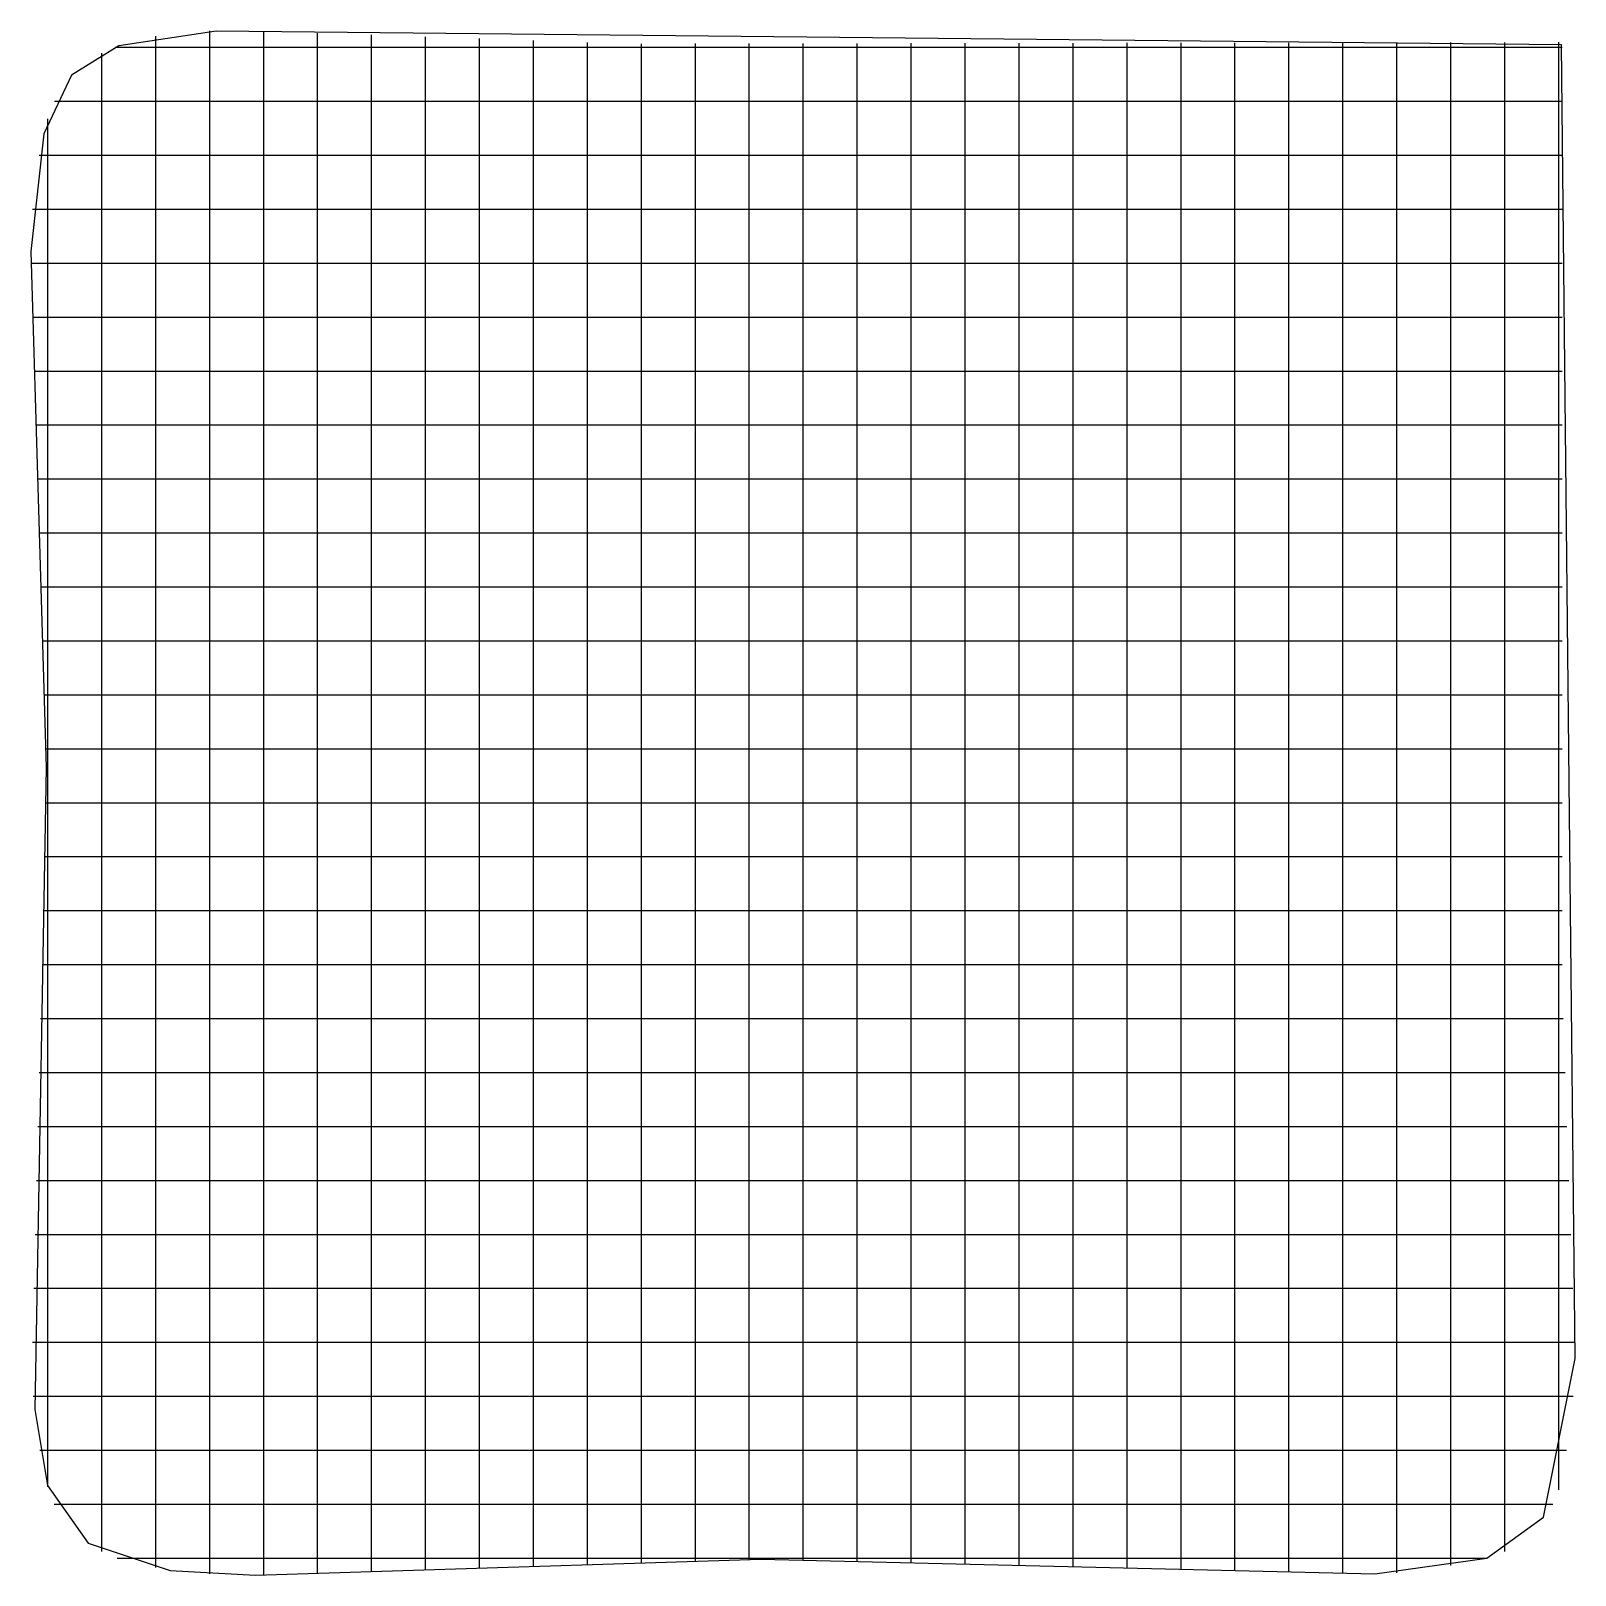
# Model space of a CAD drawing. Extents: x 0.4 to 14.7, y 0.4 to 14.7.
import ezdxf

# ---------------------------------------------------------------- set-up
doc = ezdxf.new("R2010")
doc.units = 0

msp = doc.modelspace()

# ---------------------------------------------------------------- linework, layer by layer
for p, q in [((2.15306, 14.74212), (1.250406, 14.605249)), ((2.15306, 14.74212), (1.250406, 14.605249)), ((2.092849, 14.743), (2.092849, 14.743897)), ((2.092849, 14.473968), (2.092849, 14.743)), ((14.617982, 14.615838), (2.15306, 14.74212)), ((14.617982, 14.615838), (2.15306, 14.74212)), ((2.592849, 14.472968), (2.592849, 14.742)), ((1.250406, 14.605249), (0.812717, 14.33294)), ((1.250406, 14.605249), (0.812717, 14.33294)), ((1.592849, 14.425968), (1.592849, 14.695)), ((3.092849, 14.454968), (3.092849, 14.724)), ((3.592849, 14.437968), (3.592849, 14.707)), ((4.092849, 14.689103), (4.092849, 14.69)), ((4.092849, 14.420071), (4.092849, 14.689103)), ((4.592849, 14.402968), (4.592849, 14.672)), ((5.092849, 14.385968), (5.092849, 14.655)), ((5.592849, 14.367968), (5.592849, 14.637)), ((6.092849, 14.355968), (6.092849, 14.625)), ((6.592849, 14.356968), (6.592849, 14.626)), ((7.092849, 14.357968), (7.092849, 14.627)), ((7.592849, 14.358968), (7.592849, 14.628)), ((8.092849, 14.358968), (8.092849, 14.628)), ((8.592849, 14.359968), (8.592849, 14.629)), ((9.092849, 14.360968), (9.092849, 14.63)), ((9.592849, 14.360968), (9.592849, 14.63)), ((10.092849, 14.361968), (10.092849, 14.631)), ((10.592849, 14.362968), (10.592849, 14.632)), ((11.092849, 14.363968), (11.092849, 14.633)), ((11.592849, 14.363968), (11.592849, 14.633)), ((12.092849, 14.364968), (12.092849, 14.634)), ((12.592849, 14.365968), (12.592849, 14.635)), ((13.092849, 14.635103), (13.092849, 14.636)), ((13.092849, 14.366968), (13.092849, 14.635103)), ((13.592849, 14.366968), (13.592849, 14.636)), ((14.092849, 14.367968), (14.092849, 14.637)), ((14.592849, 14.368968), (14.592849, 14.638)), ((14.744639, 2.441606), (14.617982, 14.615838)), ((14.744639, 2.441606), (14.617982, 14.615838)), ((1.092849, 14.536103), (1.092849, 14.537)), ((1.092849, 14.267071), (1.092849, 14.536103)), ((1.221, 14.592238), (1.490032, 14.592238)), ((1.221, 14.592238), (1.490032, 14.592238)), ((1.490032, 14.592238), (1.542161, 14.592238)), ((1.542161, 14.592238), (1.573129, 14.592238)), ((1.573129, 14.592238), (2.91829, 14.592238)), ((2.092849, 14.329761), (2.092849, 14.473968)), ((2.592849, 14.327935), (2.592849, 14.472968)), ((2.91829, 14.592238), (3.073129, 14.592238)), ((3.073129, 14.592238), (3.342161, 14.592238)), ((3.092849, 14.313445), (3.092849, 14.454968)), ((3.342161, 14.592238), (3.373129, 14.592238)), ((3.373129, 14.592238), (4.71829, 14.592238)), ((4.71829, 14.592238), (4.873129, 14.592238)), ((4.873129, 14.592238), (5.142161, 14.592238)), ((5.142161, 14.592238), (5.173129, 14.592238)), ((5.173129, 14.592238), (5.933594, 14.592238)), ((5.933594, 14.592238), (6.202626, 14.592238)), ((6.202626, 14.592238), (6.357465, 14.592238)), ((6.357465, 14.592238), (7.702626, 14.592238)), ((7.702626, 14.592238), (7.733594, 14.592238)), ((7.733594, 14.592238), (8.002626, 14.592238)), ((8.002626, 14.592238), (8.157465, 14.592238)), ((8.157465, 14.592238), (9.502626, 14.592238)), ((9.502626, 14.592238), (9.533594, 14.592238)), ((9.533594, 14.592238), (9.802626, 14.592238)), ((9.802626, 14.592238), (9.957465, 14.592238)), ((9.957465, 14.592238), (11.302626, 14.592238)), ((11.302626, 14.592238), (11.333594, 14.592238)), ((11.333594, 14.592238), (11.602626, 14.592238)), ((11.602626, 14.592238), (11.757465, 14.592238)), ((11.757465, 14.592238), (13.102626, 14.592238)), ((13.102626, 14.592238), (13.133594, 14.592238)), ((13.133594, 14.592238), (13.402626, 14.592238)), ((13.402626, 14.592238), (13.557465, 14.592238)), ((13.557465, 14.592238), (14.595032, 14.592238)), ((14.595032, 14.592238), (14.626, 14.592238)), ((0.812717, 14.33294), (0.555419, 13.789326)), ((0.812717, 14.33294), (0.555419, 13.789326)), ((1.592849, 14.292703), (1.592849, 14.425968)), ((2.092849, 12.9846), (2.092849, 14.329761)), ((2.592849, 12.981877), (2.592849, 14.327935)), ((3.092849, 12.968284), (3.092849, 14.313445)), ((3.592849, 14.299852), (3.592849, 14.437968)), ((4.092849, 14.285258), (4.092849, 14.420071)), ((4.592849, 14.271665), (4.592849, 14.402968)), ((5.092849, 14.258071), (5.092849, 14.385968)), ((5.592849, 14.243581), (5.592849, 14.367968)), ((6.092849, 14.234471), (6.092849, 14.355968)), ((6.592849, 14.236916), (6.592849, 14.356968)), ((7.092849, 14.239465), (7.092849, 14.357968)), ((7.592849, 14.239948), (7.592849, 14.358968)), ((8.092849, 14.23871), (8.092849, 14.358968)), ((8.592849, 14.238368), (8.592849, 14.359968)), ((9.092849, 14.238026), (9.092849, 14.360968)), ((9.592849, 14.236787), (9.592849, 14.360968)), ((10.092849, 14.236445), (10.092849, 14.361968)), ((10.592849, 14.236103), (10.592849, 14.362968)), ((11.092849, 14.235761), (11.092849, 14.363968)), ((11.592849, 14.234523), (11.592849, 14.363968)), ((12.092849, 14.234181), (12.092849, 14.364968)), ((12.592849, 14.233839), (12.592849, 14.365968)), ((13.092849, 14.234735), (13.092849, 14.366968)), ((13.592849, 14.241755), (13.592849, 14.366968)), ((14.092849, 14.256174), (14.092849, 14.367968)), ((14.592849, 14.316116), (14.592849, 14.368968)), ((14.592849, 14.285252), (14.592849, 14.316116)), ((1.092849, 14.1656), (1.092849, 14.267071)), ((1.592849, 12.947542), (1.592849, 14.292703)), ((3.592849, 12.95469), (3.592849, 14.299852)), ((4.092849, 12.940097), (4.092849, 14.285258)), ((4.592849, 12.926503), (4.592849, 14.271665)), ((5.092849, 12.91291), (5.092849, 14.258071)), ((5.592849, 12.898419), (5.592849, 14.243581)), ((6.092849, 12.88931), (6.092849, 14.234471)), ((6.592849, 12.891755), (6.592849, 14.236916)), ((7.092849, 12.894303), (7.092849, 14.239465)), ((7.592849, 12.89389), (7.592849, 14.239948)), ((8.092849, 12.893548), (8.092849, 14.23871)), ((8.592849, 12.893206), (8.592849, 14.238368)), ((9.092849, 12.892865), (9.092849, 14.238026)), ((9.592849, 12.891626), (9.592849, 14.236787)), ((10.092849, 12.891284), (10.092849, 14.236445)), ((10.592849, 12.890942), (10.592849, 14.236103)), ((11.092849, 12.889703), (11.092849, 14.235761)), ((11.592849, 12.889361), (11.592849, 14.234523)), ((12.092849, 12.889019), (12.092849, 14.234181)), ((12.592849, 12.888677), (12.592849, 14.233839)), ((13.092849, 12.888677), (13.092849, 14.234735)), ((13.592849, 12.896594), (13.592849, 14.241755)), ((14.092849, 12.911013), (14.092849, 14.256174)), ((14.592849, 12.94009), (14.592849, 14.285252)), ((0.654, 14.092238), (0.923032, 14.092238)), ((0.654, 14.092238), (0.923032, 14.092238)), ((0.923032, 14.092238), (1.03369, 14.092238)), ((1.03369, 14.092238), (2.378852, 14.092238)), ((1.092849, 12.820439), (1.092849, 14.1656)), ((2.378852, 14.092238), (2.409819, 14.092238)), ((2.409819, 14.092238), (2.678852, 14.092238)), ((2.678852, 14.092238), (2.83369, 14.092238)), ((2.83369, 14.092238), (4.178852, 14.092238)), ((4.178852, 14.092238), (4.209819, 14.092238)), ((4.209819, 14.092238), (4.478852, 14.092238)), ((4.478852, 14.092238), (4.63369, 14.092238)), ((4.63369, 14.092238), (5.978852, 14.092238)), ((5.978852, 14.092238), (6.009819, 14.092238)), ((6.009819, 14.092238), (6.278852, 14.092238)), ((6.278852, 14.092238), (6.43369, 14.092238)), ((6.43369, 14.092238), (7.778852, 14.092238)), ((7.778852, 14.092238), (7.809819, 14.092238)), ((7.809819, 14.092238), (8.078852, 14.092238)), ((8.078852, 14.092238), (8.23369, 14.092238)), ((8.23369, 14.092238), (9.578852, 14.092238)), ((9.578852, 14.092238), (9.609819, 14.092238)), ((9.609819, 14.092238), (9.878852, 14.092238)), ((9.878852, 14.092238), (10.03369, 14.092238)), ((10.03369, 14.092238), (11.378852, 14.092238)), ((11.378852, 14.092238), (11.409819, 14.092238)), ((11.409819, 14.092238), (11.678852, 14.092238)), ((11.678852, 14.092238), (11.83369, 14.092238)), ((11.83369, 14.092238), (13.178852, 14.092238)), ((13.178852, 14.092238), (13.209819, 14.092238)), ((13.209819, 14.092238), (13.478852, 14.092238)), ((13.478852, 14.092238), (13.63369, 14.092238)), ((13.63369, 14.092238), (14.595032, 14.092238)), ((14.595032, 14.092238), (14.626, 14.092238)), ((0.592849, 13.921261), (0.592849, 13.929)), ((0.592849, 13.652218), (0.592849, 13.921261)), ((0.555419, 13.789326), (0.435799, 12.700465)), ((0.555419, 13.789326), (0.435799, 12.700465)), ((0.592849, 13.497387), (0.592849, 13.652218)), ((0.511, 13.592238), (0.780032, 13.592238)), ((0.511, 13.592238), (0.780032, 13.592238)), ((0.592849, 12.152226), (0.592849, 13.497387)), ((0.780032, 13.592238), (0.905452, 13.592238)), ((0.905452, 13.592238), (2.250613, 13.592238)), ((2.250613, 13.592238), (2.281581, 13.592238)), ((2.281581, 13.592238), (2.550613, 13.592238)), ((2.550613, 13.592238), (2.705452, 13.592238)), ((2.705452, 13.592238), (4.050613, 13.592238)), ((4.050613, 13.592238), (4.081581, 13.592238)), ((4.081581, 13.592238), (4.350613, 13.592238)), ((4.350613, 13.592238), (4.505452, 13.592238)), ((4.505452, 13.592238), (5.850613, 13.592238)), ((5.850613, 13.592238), (5.881581, 13.592238)), ((5.881581, 13.592238), (6.150613, 13.592238)), ((6.150613, 13.592238), (6.305452, 13.592238)), ((6.305452, 13.592238), (7.650613, 13.592238)), ((7.650613, 13.592238), (7.681581, 13.592238)), ((7.681581, 13.592238), (7.950613, 13.592238)), ((7.950613, 13.592238), (8.105452, 13.592238)), ((8.105452, 13.592238), (9.450613, 13.592238)), ((9.450613, 13.592238), (9.481581, 13.592238)), ((9.481581, 13.592238), (9.750613, 13.592238)), ((9.750613, 13.592238), (9.905452, 13.592238)), ((9.905452, 13.592238), (11.250613, 13.592238)), ((11.250613, 13.592238), (11.281581, 13.592238)), ((11.281581, 13.592238), (11.550613, 13.592238)), ((11.550613, 13.592238), (11.705452, 13.592238)), ((11.705452, 13.592238), (13.050613, 13.592238)), ((13.050613, 13.592238), (13.081581, 13.592238)), ((13.081581, 13.592238), (13.350613, 13.592238)), ((13.350613, 13.592238), (13.505452, 13.592238)), ((13.505452, 13.592238), (14.595032, 13.592238)), ((14.595032, 13.592238), (14.626, 13.592238)), ((0.451, 13.092238), (0.720032, 13.092238)), ((0.451, 13.092238), (0.720032, 13.092238)), ((0.720032, 13.092238), (0.851645, 13.092238)), ((0.851645, 13.092238), (2.196806, 13.092238)), ((2.196806, 13.092238), (2.227774, 13.092238)), ((2.227774, 13.092238), (2.496806, 13.092238)), ((2.496806, 13.092238), (2.651645, 13.092238)), ((2.651645, 13.092238), (3.996806, 13.092238)), ((3.996806, 13.092238), (4.027774, 13.092238)), ((4.027774, 13.092238), (4.296806, 13.092238)), ((4.296806, 13.092238), (4.451645, 13.092238)), ((4.451645, 13.092238), (5.796806, 13.092238)), ((5.796806, 13.092238), (5.827774, 13.092238)), ((5.827774, 13.092238), (6.096806, 13.092238)), ((6.096806, 13.092238), (6.251645, 13.092238)), ((6.251645, 13.092238), (7.596806, 13.092238)), ((7.596806, 13.092238), (7.627774, 13.092238)), ((7.627774, 13.092238), (7.896806, 13.092238)), ((7.896806, 13.092238), (8.051645, 13.092238)), ((8.051645, 13.092238), (9.396806, 13.092238)), ((9.396806, 13.092238), (9.427774, 13.092238)), ((9.427774, 13.092238), (9.696806, 13.092238)), ((9.696806, 13.092238), (9.851645, 13.092238)), ((9.851645, 13.092238), (11.196806, 13.092238)), ((11.196806, 13.092238), (11.227774, 13.092238)), ((11.227774, 13.092238), (11.496806, 13.092238)), ((11.496806, 13.092238), (11.651645, 13.092238)), ((11.651645, 13.092238), (12.996806, 13.092238)), ((12.996806, 13.092238), (13.027774, 13.092238)), ((13.027774, 13.092238), (13.296806, 13.092238)), ((13.296806, 13.092238), (13.451645, 13.092238)), ((13.451645, 13.092238), (14.595032, 13.092238)), ((14.595032, 13.092238), (14.626, 13.092238)), ((1.592849, 12.916574), (1.592849, 12.947542)), ((1.592849, 12.647542), (1.592849, 12.916574)), ((2.092849, 12.953735), (2.092849, 12.9846)), ((2.092849, 12.684703), (2.092849, 12.953735)), ((2.592849, 12.95091), (2.592849, 12.981877)), ((2.592849, 12.682774), (2.592849, 12.95091)), ((3.092849, 12.937316), (3.092849, 12.968284)), ((3.092849, 12.668284), (3.092849, 12.937316)), ((3.592849, 12.923723), (3.592849, 12.95469)), ((3.592849, 12.65469), (3.592849, 12.923723)), ((4.092849, 12.909232), (4.092849, 12.940097)), ((4.092849, 12.6402), (4.092849, 12.909232)), ((4.592849, 12.895535), (4.592849, 12.926503)), ((4.592849, 12.626503), (4.592849, 12.895535)), ((5.092849, 12.881942), (5.092849, 12.91291)), ((5.092849, 12.61291), (5.092849, 12.881942)), ((5.592849, 12.867452), (5.592849, 12.898419)), ((6.092849, 12.858342), (6.092849, 12.88931)), ((6.592849, 12.86089), (6.592849, 12.891755)), ((7.092849, 12.863335), (7.092849, 12.894303)), ((7.592849, 12.862923), (7.592849, 12.89389)), ((8.092849, 12.862581), (8.092849, 12.893548)), ((8.592849, 12.862239), (8.592849, 12.893206)), ((9.092849, 12.861897), (9.092849, 12.892865)), ((9.592849, 12.860658), (9.592849, 12.891626)), ((10.092849, 12.860316), (10.092849, 12.891284)), ((10.592849, 12.859974), (10.592849, 12.890942)), ((11.092849, 12.858735), (11.092849, 12.889703)), ((11.592849, 12.858394), (11.592849, 12.889361)), ((12.092849, 12.858052), (12.092849, 12.889019)), ((12.592849, 12.85771), (12.592849, 12.888677)), ((13.092849, 12.85771), (13.092849, 12.888677)), ((13.592849, 12.865626), (13.592849, 12.896594)), ((14.092849, 12.880045), (14.092849, 12.911013)), ((14.092849, 12.611013), (14.092849, 12.880045)), ((14.592849, 12.785148), (14.592849, 12.94009)), ((1.092849, 12.789471), (1.092849, 12.820439)), ((1.092849, 12.520439), (1.092849, 12.789471)), ((5.592849, 12.598419), (5.592849, 12.867452)), ((6.092849, 12.58931), (6.092849, 12.858342)), ((6.592849, 12.591858), (6.592849, 12.86089)), ((7.092849, 12.594303), (7.092849, 12.863335)), ((7.592849, 12.594787), (7.592849, 12.862923)), ((8.092849, 12.593548), (8.092849, 12.862581)), ((8.592849, 12.593206), (8.592849, 12.862239)), ((9.092849, 12.592865), (9.092849, 12.861897)), ((9.592849, 12.591626), (9.592849, 12.860658)), ((10.092849, 12.591284), (10.092849, 12.860316)), ((10.592849, 12.590942), (10.592849, 12.859974)), ((11.092849, 12.5906), (11.092849, 12.858735)), ((11.592849, 12.589361), (11.592849, 12.858394)), ((12.092849, 12.589019), (12.092849, 12.858052)), ((12.592849, 12.588677), (12.592849, 12.85771)), ((13.092849, 12.589574), (13.092849, 12.85771)), ((13.592849, 12.596594), (13.592849, 12.865626)), ((14.592849, 12.516116), (14.592849, 12.785148)), ((0.435799, 12.700465), (0.578214, 7.917451)), ((0.435799, 12.700465), (0.578214, 7.917451)), ((0.438, 12.592238), (0.707032, 12.592238)), ((0.438, 12.592238), (0.707032, 12.592238)), ((0.707032, 12.592238), (0.839987, 12.592238)), ((0.839987, 12.592238), (2.185148, 12.592238)), ((1.592849, 12.492703), (1.592849, 12.647542)), ((2.092849, 12.529761), (2.092849, 12.684703)), ((2.185148, 12.592238), (2.216116, 12.592238)), ((2.216116, 12.592238), (2.485148, 12.592238)), ((2.485148, 12.592238), (2.639987, 12.592238)), ((2.592849, 12.527935), (2.592849, 12.682774)), ((2.639987, 12.592238), (3.985148, 12.592238)), ((3.092849, 12.513445), (3.092849, 12.668284)), ((3.592849, 12.499852), (3.592849, 12.65469)), ((3.985148, 12.592238), (4.016116, 12.592238)), ((4.016116, 12.592238), (4.285148, 12.592238)), ((4.092849, 12.485258), (4.092849, 12.6402)), ((4.285148, 12.592238), (4.439987, 12.592238)), ((4.439987, 12.592238), (5.785148, 12.592238)), ((4.592849, 12.471665), (4.592849, 12.626503)), ((5.092849, 12.458071), (5.092849, 12.61291)), ((5.592849, 12.443581), (5.592849, 12.598419)), ((5.785148, 12.592238), (5.816116, 12.592238)), ((5.816116, 12.592238), (6.085148, 12.592238)), ((6.085148, 12.592238), (6.239987, 12.592238)), ((6.239987, 12.592238), (7.585148, 12.592238)), ((7.092849, 12.439465), (7.092849, 12.594303)), ((7.585148, 12.592238), (7.616116, 12.592238)), ((7.592849, 12.439948), (7.592849, 12.594787)), ((7.616116, 12.592238), (7.885148, 12.592238)), ((7.885148, 12.592238), (8.039987, 12.592238)), ((8.039987, 12.592238), (9.385148, 12.592238)), ((8.092849, 12.43871), (8.092849, 12.593548)), ((8.592849, 12.438368), (8.592849, 12.593206)), ((9.092849, 12.438026), (9.092849, 12.592865)), ((9.385148, 12.592238), (9.416116, 12.592238)), ((9.416116, 12.592238), (9.685148, 12.592238)), ((9.685148, 12.592238), (9.839987, 12.592238)), ((9.839987, 12.592238), (11.185148, 12.592238)), ((11.185148, 12.592238), (11.216116, 12.592238)), ((11.216116, 12.592238), (11.485148, 12.592238)), ((11.485148, 12.592238), (11.639987, 12.592238)), ((11.639987, 12.592238), (12.985148, 12.592238)), ((12.985148, 12.592238), (13.016116, 12.592238)), ((13.016116, 12.592238), (13.285148, 12.592238)), ((13.285148, 12.592238), (13.439987, 12.592238)), ((13.439987, 12.592238), (14.595032, 12.592238)), ((13.592849, 12.441755), (13.592849, 12.596594)), ((14.092849, 12.456174), (14.092849, 12.611013)), ((14.595032, 12.592238), (14.626, 12.592238)), ((1.092849, 12.3656), (1.092849, 12.520439)), ((1.592849, 11.147542), (1.592849, 12.492703)), ((2.092849, 11.1846), (2.092849, 12.529761)), ((2.592849, 11.181877), (2.592849, 12.527935)), ((3.092849, 11.168284), (3.092849, 12.513445)), ((3.592849, 11.15469), (3.592849, 12.499852)), ((4.092849, 11.140097), (4.092849, 12.485258)), ((4.592849, 11.126503), (4.592849, 12.471665)), ((5.092849, 11.11291), (5.092849, 12.458071)), ((6.092849, 12.434471), (6.092849, 12.58931)), ((6.592849, 12.436916), (6.592849, 12.591858)), ((9.592849, 12.436787), (9.592849, 12.591626)), ((10.092849, 12.436445), (10.092849, 12.591284)), ((10.592849, 12.436103), (10.592849, 12.590942)), ((11.092849, 12.435761), (11.092849, 12.5906)), ((11.592849, 12.434523), (11.592849, 12.589361)), ((12.092849, 12.434181), (12.092849, 12.589019)), ((12.592849, 12.433839), (12.592849, 12.588677)), ((13.092849, 12.434735), (13.092849, 12.589574)), ((14.092849, 11.111013), (14.092849, 12.456174)), ((14.592849, 12.485252), (14.592849, 12.516116)), ((14.592849, 11.14009), (14.592849, 12.485252)), ((1.092849, 11.020439), (1.092849, 12.3656)), ((5.592849, 11.098419), (5.592849, 12.443581)), ((6.092849, 11.08931), (6.092849, 12.434471)), ((6.592849, 11.091755), (6.592849, 12.436916)), ((7.092849, 11.094303), (7.092849, 12.439465)), ((7.592849, 11.09389), (7.592849, 12.439948)), ((8.092849, 11.093548), (8.092849, 12.43871)), ((8.592849, 11.093206), (8.592849, 12.438368)), ((9.092849, 11.092865), (9.092849, 12.438026)), ((9.592849, 11.091626), (9.592849, 12.436787)), ((10.092849, 11.091284), (10.092849, 12.436445)), ((10.592849, 11.090942), (10.592849, 12.436103)), ((11.092849, 11.089703), (11.092849, 12.435761)), ((11.592849, 11.089361), (11.592849, 12.434523)), ((12.092849, 11.089019), (12.092849, 12.434181)), ((12.592849, 11.088677), (12.592849, 12.433839)), ((13.092849, 11.088677), (13.092849, 12.434735)), ((13.592849, 11.096594), (13.592849, 12.441755)), ((0.453, 12.092238), (0.722032, 12.092238)), ((0.453, 12.092238), (0.722032, 12.092238)), ((0.592849, 12.121258), (0.592849, 12.152226)), ((0.592849, 11.852226), (0.592849, 12.121258)), ((0.722032, 12.092238), (0.853439, 12.092238)), ((0.853439, 12.092238), (2.1986, 12.092238)), ((2.1986, 12.092238), (2.229568, 12.092238)), ((2.229568, 12.092238), (2.4986, 12.092238)), ((2.4986, 12.092238), (2.653439, 12.092238)), ((2.653439, 12.092238), (3.9986, 12.092238)), ((3.9986, 12.092238), (4.029568, 12.092238)), ((4.029568, 12.092238), (4.2986, 12.092238)), ((4.2986, 12.092238), (4.453439, 12.092238)), ((4.453439, 12.092238), (5.7986, 12.092238)), ((5.7986, 12.092238), (5.829568, 12.092238)), ((5.829568, 12.092238), (6.0986, 12.092238)), ((6.0986, 12.092238), (6.253439, 12.092238)), ((6.253439, 12.092238), (7.5986, 12.092238)), ((7.5986, 12.092238), (7.629568, 12.092238)), ((7.629568, 12.092238), (7.8986, 12.092238)), ((7.8986, 12.092238), (8.053439, 12.092238)), ((8.053439, 12.092238), (9.3986, 12.092238)), ((9.3986, 12.092238), (9.429568, 12.092238)), ((9.429568, 12.092238), (9.6986, 12.092238)), ((9.6986, 12.092238), (9.853439, 12.092238)), ((9.853439, 12.092238), (11.1986, 12.092238)), ((11.1986, 12.092238), (11.229568, 12.092238)), ((11.229568, 12.092238), (11.4986, 12.092238)), ((11.4986, 12.092238), (11.653439, 12.092238)), ((11.653439, 12.092238), (12.9986, 12.092238)), ((12.9986, 12.092238), (13.029568, 12.092238)), ((13.029568, 12.092238), (13.2986, 12.092238)), ((13.2986, 12.092238), (13.453439, 12.092238)), ((13.453439, 12.092238), (14.595032, 12.092238)), ((14.595032, 12.092238), (14.626, 12.092238)), ((0.592849, 11.697387), (0.592849, 11.852226)), ((0.468, 11.592238), (0.737032, 11.592238)), ((0.468, 11.592238), (0.737032, 11.592238)), ((0.592849, 10.352226), (0.592849, 11.697387)), ((0.737032, 11.592238), (0.86689, 11.592238)), ((0.86689, 11.592238), (2.212052, 11.592238)), ((2.212052, 11.592238), (2.243019, 11.592238)), ((2.243019, 11.592238), (2.512052, 11.592238)), ((2.512052, 11.592238), (2.66689, 11.592238)), ((2.66689, 11.592238), (4.012052, 11.592238)), ((4.012052, 11.592238), (4.043019, 11.592238)), ((4.043019, 11.592238), (4.312052, 11.592238)), ((4.312052, 11.592238), (4.46689, 11.592238)), ((4.46689, 11.592238), (5.812052, 11.592238)), ((5.812052, 11.592238), (5.843019, 11.592238)), ((5.843019, 11.592238), (6.112052, 11.592238)), ((6.112052, 11.592238), (6.26689, 11.592238)), ((6.26689, 11.592238), (7.612052, 11.592238)), ((7.612052, 11.592238), (7.643019, 11.592238)), ((7.643019, 11.592238), (7.912052, 11.592238)), ((7.912052, 11.592238), (8.06689, 11.592238)), ((8.06689, 11.592238), (9.412052, 11.592238)), ((9.412052, 11.592238), (9.443019, 11.592238)), ((9.443019, 11.592238), (9.712052, 11.592238)), ((9.712052, 11.592238), (9.86689, 11.592238)), ((9.86689, 11.592238), (11.212052, 11.592238)), ((11.212052, 11.592238), (11.243019, 11.592238)), ((11.243019, 11.592238), (11.512052, 11.592238)), ((11.512052, 11.592238), (11.66689, 11.592238)), ((11.66689, 11.592238), (13.012052, 11.592238)), ((13.012052, 11.592238), (13.043019, 11.592238)), ((13.043019, 11.592238), (13.312052, 11.592238)), ((13.312052, 11.592238), (13.46689, 11.592238)), ((13.46689, 11.592238), (14.595032, 11.592238)), ((14.595032, 11.592238), (14.626, 11.592238)), ((2.092849, 11.153735), (2.092849, 11.1846)), ((2.592849, 11.15091), (2.592849, 11.181877)), ((3.092849, 11.137316), (3.092849, 11.168284)), ((0.484, 11.092238), (0.753032, 11.092238)), ((0.484, 11.092238), (0.753032, 11.092238)), ((0.753032, 11.092238), (0.881239, 11.092238)), ((0.881239, 11.092238), (2.2264, 11.092238)), ((1.092849, 10.989471), (1.092849, 11.020439)), ((1.592849, 11.116574), (1.592849, 11.147542)), ((1.592849, 10.847542), (1.592849, 11.116574)), ((2.092849, 10.884703), (2.092849, 11.153735)), ((2.2264, 11.092238), (2.257368, 11.092238)), ((2.257368, 11.092238), (2.5264, 11.092238)), ((2.5264, 11.092238), (2.681239, 11.092238)), ((2.592849, 10.882774), (2.592849, 11.15091)), ((2.681239, 11.092238), (4.0264, 11.092238)), ((3.092849, 10.868284), (3.092849, 11.137316)), ((3.592849, 11.123723), (3.592849, 11.15469)), ((3.592849, 10.85469), (3.592849, 11.123723)), ((4.0264, 11.092238), (4.057368, 11.092238)), ((4.057368, 11.092238), (4.3264, 11.092238)), ((4.092849, 11.109232), (4.092849, 11.140097)), ((4.092849, 10.8402), (4.092849, 11.109232)), ((4.3264, 11.092238), (4.481239, 11.092238)), ((4.481239, 11.092238), (5.8264, 11.092238)), ((4.592849, 11.095535), (4.592849, 11.126503)), ((4.592849, 10.826503), (4.592849, 11.095535)), ((5.092849, 11.081942), (5.092849, 11.11291)), ((5.092849, 10.81291), (5.092849, 11.081942)), ((5.592849, 11.067452), (5.592849, 11.098419)), ((5.592849, 10.798419), (5.592849, 11.067452)), ((5.8264, 11.092238), (5.857368, 11.092238)), ((5.857368, 11.092238), (6.1264, 11.092238)), ((6.092849, 11.058342), (6.092849, 11.08931)), ((6.092849, 10.78931), (6.092849, 11.058342)), ((6.1264, 11.092238), (6.281239, 11.092238)), ((6.281239, 11.092238), (7.6264, 11.092238)), ((6.592849, 11.06089), (6.592849, 11.091755)), ((6.592849, 10.791858), (6.592849, 11.06089)), ((7.092849, 11.063335), (7.092849, 11.094303)), ((7.092849, 10.794303), (7.092849, 11.063335)), ((7.592849, 11.062923), (7.592849, 11.09389)), ((7.592849, 10.794787), (7.592849, 11.062923)), ((7.6264, 11.092238), (7.657368, 11.092238)), ((7.657368, 11.092238), (7.9264, 11.092238)), ((7.9264, 11.092238), (8.081239, 11.092238)), ((8.081239, 11.092238), (9.4264, 11.092238)), ((8.092849, 11.062581), (8.092849, 11.093548)), ((8.092849, 10.793548), (8.092849, 11.062581)), ((8.592849, 11.062239), (8.592849, 11.093206)), ((8.592849, 10.793206), (8.592849, 11.062239)), ((9.092849, 11.061897), (9.092849, 11.092865)), ((9.092849, 10.792865), (9.092849, 11.061897)), ((9.4264, 11.092238), (9.457368, 11.092238)), ((9.457368, 11.092238), (9.7264, 11.092238)), ((9.592849, 11.060658), (9.592849, 11.091626)), ((9.592849, 10.791626), (9.592849, 11.060658)), ((9.7264, 11.092238), (9.881239, 11.092238)), ((9.881239, 11.092238), (11.2264, 11.092238)), ((10.092849, 11.060316), (10.092849, 11.091284)), ((10.092849, 10.791284), (10.092849, 11.060316)), ((10.592849, 11.059974), (10.592849, 11.090942)), ((10.592849, 10.790942), (10.592849, 11.059974)), ((11.092849, 11.058735), (11.092849, 11.089703)), ((11.092849, 10.7906), (11.092849, 11.058735)), ((11.2264, 11.092238), (11.257368, 11.092238)), ((11.257368, 11.092238), (11.5264, 11.092238)), ((11.5264, 11.092238), (11.681239, 11.092238)), ((11.592849, 11.058394), (11.592849, 11.089361)), ((11.592849, 10.789361), (11.592849, 11.058394)), ((11.681239, 11.092238), (13.0264, 11.092238)), ((12.092849, 11.058052), (12.092849, 11.089019)), ((12.092849, 10.789019), (12.092849, 11.058052)), ((12.592849, 11.05771), (12.592849, 11.088677)), ((12.592849, 10.788677), (12.592849, 11.05771)), ((13.0264, 11.092238), (13.057368, 11.092238)), ((13.057368, 11.092238), (13.3264, 11.092238)), ((13.092849, 11.05771), (13.092849, 11.088677)), ((13.092849, 10.789574), (13.092849, 11.05771)), ((13.3264, 11.092238), (13.481239, 11.092238)), ((13.481239, 11.092238), (14.595032, 11.092238)), ((13.592849, 11.065626), (13.592849, 11.096594)), ((13.592849, 10.796594), (13.592849, 11.065626)), ((14.092849, 11.080045), (14.092849, 11.111013)), ((14.092849, 10.811013), (14.092849, 11.080045)), ((14.592849, 10.985148), (14.592849, 11.14009)), ((14.595032, 11.092238), (14.626, 11.092238)), ((1.092849, 10.720439), (1.092849, 10.989471)), ((2.092849, 10.729761), (2.092849, 10.884703)), ((2.592849, 10.727935), (2.592849, 10.882774)), ((14.592849, 10.716116), (14.592849, 10.985148)), ((1.592849, 10.692703), (1.592849, 10.847542)), ((3.092849, 10.713445), (3.092849, 10.868284)), ((3.592849, 10.699852), (3.592849, 10.85469)), ((4.092849, 10.685258), (4.092849, 10.8402)), ((4.592849, 10.671665), (4.592849, 10.826503)), ((5.092849, 10.658071), (5.092849, 10.81291)), ((5.592849, 10.643581), (5.592849, 10.798419)), ((6.092849, 10.634471), (6.092849, 10.78931)), ((6.592849, 10.636916), (6.592849, 10.791858)), ((7.092849, 10.639465), (7.092849, 10.794303)), ((7.592849, 10.639948), (7.592849, 10.794787)), ((8.092849, 10.63871), (8.092849, 10.793548)), ((8.592849, 10.638368), (8.592849, 10.793206)), ((9.092849, 10.638026), (9.092849, 10.792865)), ((9.592849, 10.636787), (9.592849, 10.791626)), ((10.092849, 10.636445), (10.092849, 10.791284)), ((10.592849, 10.636103), (10.592849, 10.790942)), ((11.092849, 10.635761), (11.092849, 10.7906)), ((11.592849, 10.634523), (11.592849, 10.789361)), ((12.092849, 10.634181), (12.092849, 10.789019)), ((12.592849, 10.633839), (12.592849, 10.788677)), ((13.092849, 10.634735), (13.092849, 10.789574)), ((13.592849, 10.641755), (13.592849, 10.796594)), ((14.092849, 10.656174), (14.092849, 10.811013)), ((0.499, 10.592238), (0.768032, 10.592238)), ((0.499, 10.592238), (0.768032, 10.592238)), ((0.768032, 10.592238), (0.89469, 10.592238)), ((0.89469, 10.592238), (2.239852, 10.592238)), ((1.092849, 10.5656), (1.092849, 10.720439)), ((1.592849, 9.347542), (1.592849, 10.692703)), ((2.092849, 9.3846), (2.092849, 10.729761)), ((2.239852, 10.592238), (2.270819, 10.592238)), ((2.270819, 10.592238), (2.539852, 10.592238)), ((2.539852, 10.592238), (2.69469, 10.592238)), ((2.592849, 9.381877), (2.592849, 10.727935)), ((2.69469, 10.592238), (4.039852, 10.592238)), ((3.092849, 9.368284), (3.092849, 10.713445)), ((3.592849, 9.35469), (3.592849, 10.699852)), ((4.039852, 10.592238), (4.070819, 10.592238)), ((4.070819, 10.592238), (4.339852, 10.592238)), ((4.092849, 9.340097), (4.092849, 10.685258)), ((4.339852, 10.592238), (4.49469, 10.592238)), ((4.49469, 10.592238), (5.839852, 10.592238)), ((4.592849, 9.326503), (4.592849, 10.671665)), ((5.092849, 9.31291), (5.092849, 10.658071)), ((5.592849, 9.298419), (5.592849, 10.643581)), ((5.839852, 10.592238), (5.870819, 10.592238)), ((5.870819, 10.592238), (6.139852, 10.592238)), ((6.092849, 9.28931), (6.092849, 10.634471)), ((6.139852, 10.592238), (6.29469, 10.592238)), ((6.29469, 10.592238), (7.639852, 10.592238)), ((6.592849, 9.291755), (6.592849, 10.636916)), ((7.092849, 9.294303), (7.092849, 10.639465)), ((7.592849, 9.29389), (7.592849, 10.639948)), ((7.639852, 10.592238), (7.670819, 10.592238)), ((7.670819, 10.592238), (7.939852, 10.592238)), ((7.939852, 10.592238), (8.09469, 10.592238)), ((8.092849, 9.293548), (8.092849, 10.63871)), ((8.09469, 10.592238), (9.439852, 10.592238)), ((8.592849, 9.293206), (8.592849, 10.638368)), ((9.092849, 9.292865), (9.092849, 10.638026)), ((9.439852, 10.592238), (9.470819, 10.592238)), ((9.470819, 10.592238), (9.739852, 10.592238)), ((9.592849, 9.291626), (9.592849, 10.636787)), ((9.739852, 10.592238), (9.89469, 10.592238)), ((9.89469, 10.592238), (11.239852, 10.592238)), ((10.092849, 9.291284), (10.092849, 10.636445)), ((10.592849, 9.290942), (10.592849, 10.636103)), ((11.092849, 9.289703), (11.092849, 10.635761)), ((11.239852, 10.592238), (11.270819, 10.592238)), ((11.270819, 10.592238), (11.539852, 10.592238)), ((11.539852, 10.592238), (11.69469, 10.592238)), ((11.592849, 9.289361), (11.592849, 10.634523)), ((11.69469, 10.592238), (13.039852, 10.592238)), ((12.092849, 9.289019), (12.092849, 10.634181)), ((12.592849, 9.288677), (12.592849, 10.633839)), ((13.039852, 10.592238), (13.070819, 10.592238)), ((13.070819, 10.592238), (13.339852, 10.592238)), ((13.092849, 9.288677), (13.092849, 10.634735)), ((13.339852, 10.592238), (13.49469, 10.592238)), ((13.49469, 10.592238), (14.595032, 10.592238)), ((13.592849, 9.296594), (13.592849, 10.641755)), ((14.092849, 9.311013), (14.092849, 10.656174)), ((14.592849, 10.685252), (14.592849, 10.716116)), ((14.592849, 9.34009), (14.592849, 10.685252)), ((14.595032, 10.592238), (14.626, 10.592238)), ((1.092849, 9.220439), (1.092849, 10.5656)), ((0.592849, 10.321258), (0.592849, 10.352226)), ((0.592849, 10.052226), (0.592849, 10.321258)), ((0.514, 10.092238), (0.783032, 10.092238)), ((0.514, 10.092238), (0.783032, 10.092238)), ((0.592849, 9.897387), (0.592849, 10.052226)), ((0.783032, 10.092238), (0.908142, 10.092238)), ((0.908142, 10.092238), (2.253303, 10.092238)), ((2.253303, 10.092238), (2.284271, 10.092238)), ((2.284271, 10.092238), (2.553303, 10.092238)), ((2.553303, 10.092238), (2.708142, 10.092238)), ((2.708142, 10.092238), (4.053303, 10.092238)), ((4.053303, 10.092238), (4.084271, 10.092238)), ((4.084271, 10.092238), (4.353303, 10.092238)), ((4.353303, 10.092238), (4.508142, 10.092238)), ((4.508142, 10.092238), (5.853303, 10.092238)), ((5.853303, 10.092238), (5.884271, 10.092238)), ((5.884271, 10.092238), (6.153303, 10.092238)), ((6.153303, 10.092238), (6.308142, 10.092238)), ((6.308142, 10.092238), (7.653303, 10.092238)), ((7.653303, 10.092238), (7.684271, 10.092238)), ((7.684271, 10.092238), (7.953303, 10.092238)), ((7.953303, 10.092238), (8.108142, 10.092238)), ((8.108142, 10.092238), (9.453303, 10.092238)), ((9.453303, 10.092238), (9.484271, 10.092238)), ((9.484271, 10.092238), (9.753303, 10.092238)), ((9.753303, 10.092238), (9.908142, 10.092238)), ((9.908142, 10.092238), (11.253303, 10.092238)), ((11.253303, 10.092238), (11.284271, 10.092238)), ((11.284271, 10.092238), (11.553303, 10.092238)), ((11.553303, 10.092238), (11.708142, 10.092238)), ((11.708142, 10.092238), (13.053303, 10.092238)), ((13.053303, 10.092238), (13.084271, 10.092238)), ((13.084271, 10.092238), (13.353303, 10.092238)), ((13.353303, 10.092238), (13.508142, 10.092238)), ((13.508142, 10.092238), (14.595032, 10.092238)), ((14.595032, 10.092238), (14.626, 10.092238)), ((0.592849, 8.552226), (0.592849, 9.897387)), ((0.529, 9.592238), (0.798032, 9.592238)), ((0.529, 9.592238), (0.798032, 9.592238)), ((0.798032, 9.592238), (0.921594, 9.592238)), ((0.921594, 9.592238), (2.267652, 9.592238)), ((2.267652, 9.592238), (2.298619, 9.592238)), ((2.298619, 9.592238), (2.566755, 9.592238)), ((2.566755, 9.592238), (2.721594, 9.592238)), ((2.721594, 9.592238), (4.067652, 9.592238)), ((4.067652, 9.592238), (4.098619, 9.592238)), ((4.098619, 9.592238), (4.366755, 9.592238)), ((4.366755, 9.592238), (4.521594, 9.592238)), ((4.521594, 9.592238), (5.867652, 9.592238)), ((5.867652, 9.592238), (5.898619, 9.592238)), ((5.898619, 9.592238), (6.166755, 9.592238)), ((6.166755, 9.592238), (6.321594, 9.592238)), ((6.321594, 9.592238), (7.667652, 9.592238)), ((7.667652, 9.592238), (7.698619, 9.592238)), ((7.698619, 9.592238), (7.966755, 9.592238)), ((7.966755, 9.592238), (8.121594, 9.592238)), ((8.121594, 9.592238), (9.467652, 9.592238)), ((9.467652, 9.592238), (9.498619, 9.592238)), ((9.498619, 9.592238), (9.766755, 9.592238)), ((9.766755, 9.592238), (9.921594, 9.592238)), ((9.921594, 9.592238), (11.267652, 9.592238)), ((11.267652, 9.592238), (11.298619, 9.592238)), ((11.298619, 9.592238), (11.566755, 9.592238)), ((11.566755, 9.592238), (11.721594, 9.592238)), ((11.721594, 9.592238), (13.067652, 9.592238)), ((13.067652, 9.592238), (13.098619, 9.592238)), ((13.098619, 9.592238), (13.366755, 9.592238)), ((13.366755, 9.592238), (13.521594, 9.592238)), ((13.521594, 9.592238), (14.595032, 9.592238)), ((14.595032, 9.592238), (14.626, 9.592238)), ((1.592849, 9.316574), (1.592849, 9.347542)), ((1.592849, 9.047542), (1.592849, 9.316574)), ((2.092849, 9.353735), (2.092849, 9.3846)), ((2.092849, 9.084703), (2.092849, 9.353735)), ((2.592849, 9.35091), (2.592849, 9.381877)), ((2.592849, 9.082774), (2.592849, 9.35091)), ((3.092849, 9.337316), (3.092849, 9.368284)), ((3.092849, 9.068284), (3.092849, 9.337316)), ((3.592849, 9.323723), (3.592849, 9.35469)), ((3.592849, 9.05469), (3.592849, 9.323723)), ((4.092849, 9.309232), (4.092849, 9.340097)), ((4.092849, 9.0402), (4.092849, 9.309232)), ((4.592849, 9.295535), (4.592849, 9.326503)), ((5.092849, 9.281942), (5.092849, 9.31291)), ((14.092849, 9.280045), (14.092849, 9.311013)), ((14.592849, 9.185148), (14.592849, 9.34009)), ((1.092849, 9.189471), (1.092849, 9.220439)), ((1.092849, 8.920439), (1.092849, 9.189471)), ((4.592849, 9.026503), (4.592849, 9.295535)), ((5.092849, 9.01291), (5.092849, 9.281942)), ((5.592849, 9.267452), (5.592849, 9.298419)), ((5.592849, 8.998419), (5.592849, 9.267452)), ((6.092849, 9.258342), (6.092849, 9.28931)), ((6.092849, 8.98931), (6.092849, 9.258342)), ((6.592849, 9.26089), (6.592849, 9.291755)), ((6.592849, 8.991858), (6.592849, 9.26089)), ((7.092849, 9.263335), (7.092849, 9.294303)), ((7.092849, 8.994303), (7.092849, 9.263335)), ((7.592849, 9.262923), (7.592849, 9.29389)), ((7.592849, 8.994787), (7.592849, 9.262923)), ((8.092849, 9.262581), (8.092849, 9.293548)), ((8.092849, 8.993548), (8.092849, 9.262581)), ((8.592849, 9.262239), (8.592849, 9.293206)), ((8.592849, 8.993206), (8.592849, 9.262239)), ((9.092849, 9.261897), (9.092849, 9.292865)), ((9.092849, 8.992865), (9.092849, 9.261897)), ((9.592849, 9.260658), (9.592849, 9.291626)), ((9.592849, 8.991626), (9.592849, 9.260658)), ((10.092849, 9.260316), (10.092849, 9.291284)), ((10.092849, 8.991284), (10.092849, 9.260316)), ((10.592849, 9.259974), (10.592849, 9.290942)), ((10.592849, 8.990942), (10.592849, 9.259974)), ((11.092849, 9.258735), (11.092849, 9.289703)), ((11.092849, 8.9906), (11.092849, 9.258735)), ((11.592849, 9.258394), (11.592849, 9.289361)), ((11.592849, 8.989361), (11.592849, 9.258394)), ((12.092849, 9.258052), (12.092849, 9.289019)), ((12.092849, 8.989019), (12.092849, 9.258052)), ((12.592849, 9.25771), (12.592849, 9.288677)), ((12.592849, 8.988677), (12.592849, 9.25771)), ((13.092849, 9.25771), (13.092849, 9.288677)), ((13.092849, 8.989574), (13.092849, 9.25771)), ((13.592849, 9.265626), (13.592849, 9.296594)), ((13.592849, 8.996594), (13.592849, 9.265626)), ((14.092849, 9.011013), (14.092849, 9.280045)), ((14.592849, 8.916116), (14.592849, 9.185148)), ((0.545, 9.092238), (0.814032, 9.092238)), ((0.545, 9.092238), (0.814032, 9.092238)), ((0.814032, 9.092238), (0.935942, 9.092238)), ((0.935942, 9.092238), (2.281103, 9.092238)), ((1.592849, 8.892703), (1.592849, 9.047542)), ((2.092849, 8.929761), (2.092849, 9.084703)), ((2.281103, 9.092238), (2.312071, 9.092238)), ((2.312071, 9.092238), (2.581103, 9.092238)), ((2.581103, 9.092238), (2.735942, 9.092238)), ((2.592849, 8.927935), (2.592849, 9.082774)), ((2.735942, 9.092238), (4.081103, 9.092238)), ((3.092849, 8.913445), (3.092849, 9.068284)), ((3.592849, 8.899852), (3.592849, 9.05469)), ((4.081103, 9.092238), (4.112071, 9.092238)), ((4.092849, 8.885258), (4.092849, 9.0402)), ((4.112071, 9.092238), (4.381103, 9.092238)), ((4.381103, 9.092238), (4.535942, 9.092238)), ((4.535942, 9.092238), (5.881103, 9.092238)), ((4.592849, 8.871665), (4.592849, 9.026503)), ((5.881103, 9.092238), (5.912071, 9.092238)), ((5.912071, 9.092238), (6.181103, 9.092238)), ((6.181103, 9.092238), (6.335942, 9.092238)), ((6.335942, 9.092238), (7.681103, 9.092238)), ((7.681103, 9.092238), (7.712071, 9.092238)), ((7.712071, 9.092238), (7.981103, 9.092238)), ((7.981103, 9.092238), (8.135942, 9.092238)), ((8.135942, 9.092238), (9.481103, 9.092238)), ((9.481103, 9.092238), (9.512071, 9.092238)), ((9.512071, 9.092238), (9.781103, 9.092238)), ((9.781103, 9.092238), (9.935942, 9.092238)), ((9.935942, 9.092238), (11.281103, 9.092238)), ((11.281103, 9.092238), (11.312071, 9.092238)), ((11.312071, 9.092238), (11.581103, 9.092238)), ((11.581103, 9.092238), (11.735942, 9.092238)), ((11.735942, 9.092238), (13.081103, 9.092238)), ((13.081103, 9.092238), (13.112071, 9.092238)), ((13.112071, 9.092238), (13.381103, 9.092238)), ((13.381103, 9.092238), (13.535942, 9.092238)), ((13.535942, 9.092238), (14.595032, 9.092238)), ((14.595032, 9.092238), (14.626, 9.092238)), ((1.092849, 8.7656), (1.092849, 8.920439)), ((1.592849, 7.547542), (1.592849, 8.892703)), ((2.092849, 7.5846), (2.092849, 8.929761)), ((2.592849, 7.581877), (2.592849, 8.927935)), ((3.092849, 7.568284), (3.092849, 8.913445)), ((3.592849, 7.55469), (3.592849, 8.899852)), ((4.092849, 7.540097), (4.092849, 8.885258)), ((5.092849, 8.858071), (5.092849, 9.01291)), ((5.592849, 8.843581), (5.592849, 8.998419)), ((6.092849, 8.834471), (6.092849, 8.98931)), ((6.592849, 8.836916), (6.592849, 8.991858)), ((7.092849, 8.839465), (7.092849, 8.994303)), ((7.592849, 8.839948), (7.592849, 8.994787)), ((8.092849, 8.83871), (8.092849, 8.993548)), ((8.592849, 8.838368), (8.592849, 8.993206)), ((9.092849, 8.838026), (9.092849, 8.992865)), ((9.592849, 8.836787), (9.592849, 8.991626)), ((10.092849, 8.836445), (10.092849, 8.991284)), ((10.592849, 8.836103), (10.592849, 8.990942)), ((11.092849, 8.835761), (11.092849, 8.9906)), ((11.592849, 8.834523), (11.592849, 8.989361)), ((12.092849, 8.834181), (12.092849, 8.989019)), ((12.592849, 8.833839), (12.592849, 8.988677)), ((13.092849, 8.834735), (13.092849, 8.989574)), ((13.592849, 8.841755), (13.592849, 8.996594)), ((14.092849, 8.856174), (14.092849, 9.011013)), ((14.592849, 8.885252), (14.592849, 8.916116)), ((14.592849, 7.54009), (14.592849, 8.885252)), ((1.092849, 7.420439), (1.092849, 8.7656)), ((4.592849, 7.526503), (4.592849, 8.871665)), ((5.092849, 7.51291), (5.092849, 8.858071)), ((5.592849, 7.498419), (5.592849, 8.843581)), ((6.092849, 7.48931), (6.092849, 8.834471)), ((6.592849, 7.491755), (6.592849, 8.836916)), ((7.092849, 7.494303), (7.092849, 8.839465)), ((7.592849, 7.49389), (7.592849, 8.839948)), ((8.092849, 7.493548), (8.092849, 8.83871)), ((8.592849, 7.493206), (8.592849, 8.838368)), ((9.092849, 7.492865), (9.092849, 8.838026)), ((9.592849, 7.491626), (9.592849, 8.836787)), ((10.092849, 7.491284), (10.092849, 8.836445)), ((10.592849, 7.490942), (10.592849, 8.836103)), ((11.092849, 7.489703), (11.092849, 8.835761)), ((11.592849, 7.489361), (11.592849, 8.834523)), ((12.092849, 7.489019), (12.092849, 8.834181)), ((12.592849, 7.488677), (12.592849, 8.833839)), ((13.092849, 7.488677), (13.092849, 8.834735)), ((13.592849, 7.496594), (13.592849, 8.841755)), ((14.092849, 7.511013), (14.092849, 8.856174)), ((0.56, 8.592238), (0.829032, 8.592238)), ((0.56, 8.592238), (0.829032, 8.592238)), ((0.829032, 8.592238), (0.949394, 8.592238)), ((0.949394, 8.592238), (2.294555, 8.592238)), ((2.294555, 8.592238), (2.325523, 8.592238)), ((2.325523, 8.592238), (2.594555, 8.592238)), ((2.594555, 8.592238), (2.749394, 8.592238)), ((2.749394, 8.592238), (4.094555, 8.592238)), ((4.094555, 8.592238), (4.125523, 8.592238)), ((4.125523, 8.592238), (4.394555, 8.592238)), ((4.394555, 8.592238), (4.549394, 8.592238)), ((4.549394, 8.592238), (5.894555, 8.592238)), ((5.894555, 8.592238), (5.925523, 8.592238)), ((5.925523, 8.592238), (6.194555, 8.592238)), ((6.194555, 8.592238), (6.349394, 8.592238)), ((6.349394, 8.592238), (7.694555, 8.592238)), ((7.694555, 8.592238), (7.725523, 8.592238)), ((7.725523, 8.592238), (7.994555, 8.592238)), ((7.994555, 8.592238), (8.149394, 8.592238)), ((8.149394, 8.592238), (9.494555, 8.592238)), ((9.494555, 8.592238), (9.525523, 8.592238)), ((9.525523, 8.592238), (9.794555, 8.592238)), ((9.794555, 8.592238), (9.949394, 8.592238)), ((9.949394, 8.592238), (11.294555, 8.592238)), ((11.294555, 8.592238), (11.325523, 8.592238)), ((11.325523, 8.592238), (11.594555, 8.592238)), ((11.594555, 8.592238), (11.749394, 8.592238)), ((11.749394, 8.592238), (13.094555, 8.592238)), ((13.094555, 8.592238), (13.125523, 8.592238)), ((13.125523, 8.592238), (13.394555, 8.592238)), ((13.394555, 8.592238), (13.549394, 8.592238)), ((13.549394, 8.592238), (14.595032, 8.592238)), ((14.595032, 8.592238), (14.626, 8.592238)), ((0.592849, 8.521258), (0.592849, 8.552226)), ((0.592849, 8.252226), (0.592849, 8.521258)), ((0.592849, 8.097387), (0.592849, 8.252226)), ((0.575, 8.092238), (0.844032, 8.092238)), ((0.575, 8.092238), (0.844032, 8.092238)), ((0.592849, 6.752226), (0.592849, 8.097387)), ((0.844032, 8.092238), (0.962845, 8.092238)), ((0.962845, 8.092238), (2.308903, 8.092238)), ((2.308903, 8.092238), (2.339871, 8.092238)), ((2.339871, 8.092238), (2.608006, 8.092238)), ((2.608006, 8.092238), (2.762845, 8.092238)), ((2.762845, 8.092238), (4.108903, 8.092238)), ((4.108903, 8.092238), (4.139871, 8.092238)), ((4.139871, 8.092238), (4.408006, 8.092238)), ((4.408006, 8.092238), (4.562845, 8.092238)), ((4.562845, 8.092238), (5.908903, 8.092238)), ((5.908903, 8.092238), (5.939871, 8.092238)), ((5.939871, 8.092238), (6.208006, 8.092238)), ((6.208006, 8.092238), (6.362845, 8.092238)), ((6.362845, 8.092238), (7.708903, 8.092238)), ((7.708903, 8.092238), (7.739871, 8.092238)), ((7.739871, 8.092238), (8.008006, 8.092238)), ((8.008006, 8.092238), (8.162845, 8.092238)), ((8.162845, 8.092238), (9.508903, 8.092238)), ((9.508903, 8.092238), (9.539871, 8.092238)), ((9.539871, 8.092238), (9.808006, 8.092238)), ((9.808006, 8.092238), (9.962845, 8.092238)), ((9.962845, 8.092238), (11.308903, 8.092238)), ((11.308903, 8.092238), (11.339871, 8.092238)), ((11.339871, 8.092238), (11.608006, 8.092238)), ((11.608006, 8.092238), (11.762845, 8.092238)), ((11.762845, 8.092238), (13.108903, 8.092238)), ((13.108903, 8.092238), (13.139871, 8.092238)), ((13.139871, 8.092238), (13.408006, 8.092238)), ((13.408006, 8.092238), (13.562845, 8.092238)), ((13.562845, 8.092238), (14.595032, 8.092238)), ((14.595032, 8.092238), (14.626, 8.092238)), ((0.578214, 7.917451), (0.471533, 1.969784)), ((0.578214, 7.917451), (0.471533, 1.969784)), ((0.576, 7.592238), (0.576897, 7.592238)), ((0.576, 7.592238), (0.576897, 7.592238)), ((0.576897, 7.592238), (0.845032, 7.592238)), ((0.845032, 7.592238), (0.963742, 7.592238)), ((0.963742, 7.592238), (2.3098, 7.592238)), ((2.092849, 7.553735), (2.092849, 7.5846)), ((2.3098, 7.592238), (2.340768, 7.592238)), ((2.340768, 7.592238), (2.608903, 7.592238)), ((2.608903, 7.592238), (2.763742, 7.592238)), ((2.763742, 7.592238), (4.1098, 7.592238)), ((4.1098, 7.592238), (4.140768, 7.592238)), ((4.140768, 7.592238), (4.408903, 7.592238)), ((4.408903, 7.592238), (4.563742, 7.592238)), ((4.563742, 7.592238), (5.9098, 7.592238)), ((5.9098, 7.592238), (5.940768, 7.592238)), ((5.940768, 7.592238), (6.208903, 7.592238)), ((6.208903, 7.592238), (6.363742, 7.592238)), ((6.363742, 7.592238), (7.7098, 7.592238)), ((7.7098, 7.592238), (7.740768, 7.592238)), ((7.740768, 7.592238), (8.008903, 7.592238)), ((8.008903, 7.592238), (8.163742, 7.592238)), ((8.163742, 7.592238), (9.5098, 7.592238)), ((9.5098, 7.592238), (9.540768, 7.592238)), ((9.540768, 7.592238), (9.808903, 7.592238)), ((9.808903, 7.592238), (9.963742, 7.592238)), ((9.963742, 7.592238), (11.3098, 7.592238)), ((11.3098, 7.592238), (11.340768, 7.592238)), ((11.340768, 7.592238), (11.608903, 7.592238)), ((11.608903, 7.592238), (11.763742, 7.592238)), ((11.763742, 7.592238), (13.1098, 7.592238)), ((13.1098, 7.592238), (13.140768, 7.592238)), ((13.140768, 7.592238), (13.408903, 7.592238)), ((13.408903, 7.592238), (13.563742, 7.592238)), ((13.563742, 7.592238), (14.595032, 7.592238)), ((14.595032, 7.592238), (14.626, 7.592238)), ((1.592849, 7.516574), (1.592849, 7.547542)), ((1.592849, 7.247542), (1.592849, 7.516574)), ((2.092849, 7.284703), (2.092849, 7.553735)), ((2.592849, 7.55091), (2.592849, 7.581877)), ((2.592849, 7.282774), (2.592849, 7.55091)), ((3.092849, 7.537316), (3.092849, 7.568284)), ((3.092849, 7.268284), (3.092849, 7.537316)), ((3.592849, 7.523723), (3.592849, 7.55469)), ((3.592849, 7.25469), (3.592849, 7.523723)), ((4.092849, 7.509232), (4.092849, 7.540097)), ((4.092849, 7.2402), (4.092849, 7.509232)), ((4.592849, 7.495535), (4.592849, 7.526503)), ((4.592849, 7.226503), (4.592849, 7.495535)), ((5.092849, 7.481942), (5.092849, 7.51291)), ((5.092849, 7.21291), (5.092849, 7.481942)), ((5.592849, 7.467452), (5.592849, 7.498419)), ((5.592849, 7.198419), (5.592849, 7.467452)), ((6.092849, 7.458342), (6.092849, 7.48931)), ((6.092849, 7.18931), (6.092849, 7.458342)), ((6.592849, 7.46089), (6.592849, 7.491755)), ((6.592849, 7.191858), (6.592849, 7.46089)), ((7.092849, 7.463335), (7.092849, 7.494303)), ((7.092849, 7.194303), (7.092849, 7.463335)), ((7.592849, 7.462923), (7.592849, 7.49389)), ((7.592849, 7.194787), (7.592849, 7.462923)), ((8.092849, 7.462581), (8.092849, 7.493548)), ((8.092849, 7.193548), (8.092849, 7.462581)), ((8.592849, 7.462239), (8.592849, 7.493206)), ((8.592849, 7.193206), (8.592849, 7.462239)), ((9.092849, 7.461897), (9.092849, 7.492865)), ((9.092849, 7.192865), (9.092849, 7.461897)), ((9.592849, 7.460658), (9.592849, 7.491626)), ((9.592849, 7.191626), (9.592849, 7.460658)), ((10.092849, 7.460316), (10.092849, 7.491284)), ((10.092849, 7.191284), (10.092849, 7.460316)), ((10.592849, 7.459974), (10.592849, 7.490942)), ((10.592849, 7.190942), (10.592849, 7.459974)), ((11.092849, 7.458735), (11.092849, 7.489703)), ((11.092849, 7.1906), (11.092849, 7.458735)), ((11.592849, 7.458394), (11.592849, 7.489361)), ((11.592849, 7.189361), (11.592849, 7.458394)), ((12.092849, 7.458052), (12.092849, 7.489019)), ((12.092849, 7.189019), (12.092849, 7.458052)), ((12.592849, 7.45771), (12.592849, 7.488677)), ((12.592849, 7.188677), (12.592849, 7.45771)), ((13.092849, 7.45771), (13.092849, 7.488677)), ((13.092849, 7.189574), (13.092849, 7.45771)), ((13.592849, 7.465626), (13.592849, 7.496594)), ((13.592849, 7.196594), (13.592849, 7.465626)), ((14.092849, 7.480045), (14.092849, 7.511013)), ((14.092849, 7.211013), (14.092849, 7.480045)), ((14.592849, 7.385148), (14.592849, 7.54009)), ((1.092849, 7.389471), (1.092849, 7.420439)), ((1.092849, 7.120439), (1.092849, 7.389471)), ((14.592849, 7.116116), (14.592849, 7.385148)), ((1.592849, 7.092703), (1.592849, 7.247542)), ((2.092849, 7.129761), (2.092849, 7.284703)), ((2.592849, 7.127935), (2.592849, 7.282774)), ((3.092849, 7.113445), (3.092849, 7.268284)), ((3.592849, 7.099852), (3.592849, 7.25469)), ((4.092849, 7.085258), (4.092849, 7.2402)), ((4.592849, 7.071665), (4.592849, 7.226503)), ((5.092849, 7.058071), (5.092849, 7.21291)), ((5.592849, 7.043581), (5.592849, 7.198419)), ((6.092849, 7.034471), (6.092849, 7.18931)), ((6.592849, 7.036916), (6.592849, 7.191858)), ((7.092849, 7.039465), (7.092849, 7.194303)), ((7.592849, 7.039948), (7.592849, 7.194787)), ((8.092849, 7.03871), (8.092849, 7.193548)), ((8.592849, 7.038368), (8.592849, 7.193206)), ((9.092849, 7.038026), (9.092849, 7.192865)), ((9.592849, 7.036787), (9.592849, 7.191626)), ((10.092849, 7.036445), (10.092849, 7.191284)), ((10.592849, 7.036103), (10.592849, 7.190942)), ((11.092849, 7.035761), (11.092849, 7.1906)), ((11.592849, 7.034523), (11.592849, 7.189361)), ((12.092849, 7.034181), (12.092849, 7.189019)), ((12.592849, 7.033839), (12.592849, 7.188677)), ((13.092849, 7.034735), (13.092849, 7.189574)), ((13.592849, 7.041755), (13.592849, 7.196594)), ((14.092849, 7.056174), (14.092849, 7.211013)), ((0.564, 7.092238), (0.833032, 7.092238)), ((0.564, 7.092238), (0.833032, 7.092238)), ((0.833032, 7.092238), (0.952981, 7.092238)), ((0.952981, 7.092238), (2.298142, 7.092238)), ((1.092849, 6.9656), (1.092849, 7.120439)), ((1.592849, 5.747542), (1.592849, 7.092703)), ((2.092849, 5.7846), (2.092849, 7.129761)), ((2.298142, 7.092238), (2.32911, 7.092238)), ((2.32911, 7.092238), (2.598142, 7.092238)), ((2.592849, 5.781877), (2.592849, 7.127935)), ((2.598142, 7.092238), (2.752981, 7.092238)), ((2.752981, 7.092238), (4.098142, 7.092238)), ((3.092849, 5.768284), (3.092849, 7.113445)), ((3.592849, 5.75469), (3.592849, 7.099852)), ((4.092849, 5.740097), (4.092849, 7.085258)), ((4.098142, 7.092238), (4.12911, 7.092238)), ((4.12911, 7.092238), (4.398142, 7.092238)), ((4.398142, 7.092238), (4.552981, 7.092238)), ((4.552981, 7.092238), (5.898142, 7.092238)), ((4.592849, 5.726503), (4.592849, 7.071665)), ((5.092849, 5.71291), (5.092849, 7.058071)), ((5.592849, 5.698419), (5.592849, 7.043581)), ((5.898142, 7.092238), (5.92911, 7.092238)), ((5.92911, 7.092238), (6.198142, 7.092238)), ((6.092849, 5.68931), (6.092849, 7.034471)), ((6.198142, 7.092238), (6.352981, 7.092238)), ((6.352981, 7.092238), (7.698142, 7.092238)), ((6.592849, 5.691755), (6.592849, 7.036916)), ((7.092849, 5.694303), (7.092849, 7.039465)), ((7.592849, 5.69389), (7.592849, 7.039948)), ((7.698142, 7.092238), (7.72911, 7.092238)), ((7.72911, 7.092238), (7.998142, 7.092238)), ((7.998142, 7.092238), (8.152981, 7.092238)), ((8.092849, 5.693548), (8.092849, 7.03871)), ((8.152981, 7.092238), (9.498142, 7.092238)), ((8.592849, 5.693206), (8.592849, 7.038368)), ((9.092849, 5.692865), (9.092849, 7.038026)), ((9.498142, 7.092238), (9.52911, 7.092238)), ((9.52911, 7.092238), (9.798142, 7.092238)), ((9.592849, 5.691626), (9.592849, 7.036787)), ((9.798142, 7.092238), (9.952981, 7.092238)), ((9.952981, 7.092238), (11.298142, 7.092238)), ((10.092849, 5.691284), (10.092849, 7.036445)), ((10.592849, 5.690942), (10.592849, 7.036103)), ((11.092849, 5.689703), (11.092849, 7.035761)), ((11.298142, 7.092238), (11.32911, 7.092238)), ((11.32911, 7.092238), (11.598142, 7.092238)), ((11.592849, 5.689361), (11.592849, 7.034523)), ((11.598142, 7.092238), (11.752981, 7.092238)), ((11.752981, 7.092238), (13.098142, 7.092238)), ((12.092849, 5.689019), (12.092849, 7.034181)), ((12.592849, 5.688677), (12.592849, 7.033839)), ((13.092849, 5.688677), (13.092849, 7.034735)), ((13.098142, 7.092238), (13.12911, 7.092238)), ((13.12911, 7.092238), (13.398142, 7.092238)), ((13.398142, 7.092238), (13.552981, 7.092238)), ((13.552981, 7.092238), (14.595032, 7.092238)), ((13.592849, 5.696594), (13.592849, 7.041755)), ((14.092849, 5.711013), (14.092849, 7.056174)), ((14.592849, 7.085252), (14.592849, 7.116116)), ((14.592849, 5.74009), (14.592849, 7.085252)), ((14.595032, 7.092238), (14.626, 7.092238)), ((1.092849, 5.620439), (1.092849, 6.9656)), ((0.592849, 6.721258), (0.592849, 6.752226)), ((0.551, 6.592238), (0.820032, 6.592238)), ((0.551, 6.592238), (0.820032, 6.592238)), ((0.592849, 6.452226), (0.592849, 6.721258)), ((0.820032, 6.592238), (0.941323, 6.592238)), ((0.941323, 6.592238), (2.286484, 6.592238)), ((2.286484, 6.592238), (2.317452, 6.592238)), ((2.317452, 6.592238), (2.586484, 6.592238)), ((2.586484, 6.592238), (2.741323, 6.592238)), ((2.741323, 6.592238), (4.086484, 6.592238)), ((4.086484, 6.592238), (4.117452, 6.592238)), ((4.117452, 6.592238), (4.386484, 6.592238)), ((4.386484, 6.592238), (4.541323, 6.592238)), ((4.541323, 6.592238), (5.886484, 6.592238)), ((5.886484, 6.592238), (5.917452, 6.592238)), ((5.917452, 6.592238), (6.186484, 6.592238)), ((6.186484, 6.592238), (6.341323, 6.592238)), ((6.341323, 6.592238), (7.686484, 6.592238)), ((7.686484, 6.592238), (7.717452, 6.592238)), ((7.717452, 6.592238), (7.986484, 6.592238)), ((7.986484, 6.592238), (8.141323, 6.592238)), ((8.141323, 6.592238), (9.486484, 6.592238)), ((9.486484, 6.592238), (9.517452, 6.592238)), ((9.517452, 6.592238), (9.786484, 6.592238)), ((9.786484, 6.592238), (9.941323, 6.592238)), ((9.941323, 6.592238), (11.286484, 6.592238)), ((11.286484, 6.592238), (11.317452, 6.592238)), ((11.317452, 6.592238), (11.586484, 6.592238)), ((11.586484, 6.592238), (11.741323, 6.592238)), ((11.741323, 6.592238), (13.086484, 6.592238)), ((13.086484, 6.592238), (13.117452, 6.592238)), ((13.117452, 6.592238), (13.386484, 6.592238)), ((13.386484, 6.592238), (13.541323, 6.592238)), ((13.541323, 6.592238), (14.595032, 6.592238)), ((14.595032, 6.592238), (14.626, 6.592238)), ((0.592849, 6.297387), (0.592849, 6.452226)), ((0.592849, 4.952226), (0.592849, 6.297387)), ((0.539, 6.092238), (0.808032, 6.092238)), ((0.539, 6.092238), (0.808032, 6.092238)), ((0.808032, 6.092238), (0.930561, 6.092238)), ((0.930561, 6.092238), (2.275723, 6.092238)), ((2.275723, 6.092238), (2.30669, 6.092238)), ((2.30669, 6.092238), (2.575723, 6.092238)), ((2.575723, 6.092238), (2.730561, 6.092238)), ((2.730561, 6.092238), (4.075723, 6.092238)), ((4.075723, 6.092238), (4.10669, 6.092238)), ((4.10669, 6.092238), (4.375723, 6.092238)), ((4.375723, 6.092238), (4.530561, 6.092238)), ((4.530561, 6.092238), (5.875723, 6.092238)), ((5.875723, 6.092238), (5.90669, 6.092238)), ((5.90669, 6.092238), (6.175723, 6.092238)), ((6.175723, 6.092238), (6.330561, 6.092238)), ((6.330561, 6.092238), (7.675723, 6.092238)), ((7.675723, 6.092238), (7.70669, 6.092238)), ((7.70669, 6.092238), (7.975723, 6.092238)), ((7.975723, 6.092238), (8.130561, 6.092238)), ((8.130561, 6.092238), (9.475723, 6.092238)), ((9.475723, 6.092238), (9.50669, 6.092238)), ((9.50669, 6.092238), (9.775723, 6.092238)), ((9.775723, 6.092238), (9.930561, 6.092238)), ((9.930561, 6.092238), (11.275723, 6.092238)), ((11.275723, 6.092238), (11.30669, 6.092238)), ((11.30669, 6.092238), (11.575723, 6.092238)), ((11.575723, 6.092238), (11.730561, 6.092238)), ((11.730561, 6.092238), (13.075723, 6.092238)), ((13.075723, 6.092238), (13.10669, 6.092238)), ((13.10669, 6.092238), (13.375723, 6.092238)), ((13.375723, 6.092238), (13.530561, 6.092238)), ((13.530561, 6.092238), (14.595032, 6.092238)), ((14.595032, 6.092238), (14.626, 6.092238)), ((1.592849, 5.716574), (1.592849, 5.747542)), ((2.092849, 5.753735), (2.092849, 5.7846)), ((2.092849, 5.484703), (2.092849, 5.753735)), ((2.592849, 5.75091), (2.592849, 5.781877)), ((2.592849, 5.482774), (2.592849, 5.75091)), ((3.092849, 5.737316), (3.092849, 5.768284)), ((3.092849, 5.468284), (3.092849, 5.737316)), ((3.592849, 5.723723), (3.592849, 5.75469)), ((4.092849, 5.709232), (4.092849, 5.740097)), ((4.592849, 5.695535), (4.592849, 5.726503)), ((14.592849, 5.585148), (14.592849, 5.74009)), ((0.526, 5.592238), (0.795032, 5.592238)), ((0.526, 5.592238), (0.795032, 5.592238)), ((0.795032, 5.592238), (0.919729, 5.592238)), ((0.919729, 5.592238), (2.26489, 5.592238)), ((1.092849, 5.589471), (1.092849, 5.620439)), ((1.092849, 5.320439), (1.092849, 5.589471)), ((1.592849, 5.447542), (1.592849, 5.716574)), ((2.26489, 5.592238), (2.295858, 5.592238)), ((2.295858, 5.592238), (2.56489, 5.592238)), ((2.56489, 5.592238), (2.719729, 5.592238)), ((2.719729, 5.592238), (4.06489, 5.592238)), ((3.592849, 5.45469), (3.592849, 5.723723)), ((4.06489, 5.592238), (4.095858, 5.592238)), ((4.092849, 5.4402), (4.092849, 5.709232)), ((4.095858, 5.592238), (4.36489, 5.592238)), ((4.36489, 5.592238), (4.519729, 5.592238)), ((4.519729, 5.592238), (5.86489, 5.592238)), ((4.592849, 5.426503), (4.592849, 5.695535)), ((5.092849, 5.681942), (5.092849, 5.71291)), ((5.092849, 5.41291), (5.092849, 5.681942)), ((5.592849, 5.667452), (5.592849, 5.698419)), ((5.592849, 5.398419), (5.592849, 5.667452)), ((5.86489, 5.592238), (5.895858, 5.592238)), ((5.895858, 5.592238), (6.16489, 5.592238)), ((6.092849, 5.658342), (6.092849, 5.68931)), ((6.092849, 5.38931), (6.092849, 5.658342)), ((6.16489, 5.592238), (6.319729, 5.592238)), ((6.319729, 5.592238), (7.66489, 5.592238)), ((6.592849, 5.66089), (6.592849, 5.691755)), ((6.592849, 5.391858), (6.592849, 5.66089)), ((7.092849, 5.663335), (7.092849, 5.694303)), ((7.092849, 5.394303), (7.092849, 5.663335)), ((7.592849, 5.662923), (7.592849, 5.69389)), ((7.592849, 5.394787), (7.592849, 5.662923)), ((7.66489, 5.592238), (7.695858, 5.592238)), ((7.695858, 5.592238), (7.96489, 5.592238)), ((7.96489, 5.592238), (8.119729, 5.592238)), ((8.092849, 5.662581), (8.092849, 5.693548)), ((8.092849, 5.393548), (8.092849, 5.662581)), ((8.119729, 5.592238), (9.46489, 5.592238)), ((8.592849, 5.662239), (8.592849, 5.693206)), ((8.592849, 5.393206), (8.592849, 5.662239)), ((9.092849, 5.661897), (9.092849, 5.692865)), ((9.092849, 5.392865), (9.092849, 5.661897)), ((9.46489, 5.592238), (9.495858, 5.592238)), ((9.495858, 5.592238), (9.76489, 5.592238)), ((9.592849, 5.660658), (9.592849, 5.691626)), ((9.592849, 5.391626), (9.592849, 5.660658)), ((9.76489, 5.592238), (9.919729, 5.592238)), ((9.919729, 5.592238), (11.26489, 5.592238)), ((10.092849, 5.660316), (10.092849, 5.691284)), ((10.092849, 5.391284), (10.092849, 5.660316)), ((10.592849, 5.659974), (10.592849, 5.690942)), ((10.592849, 5.390942), (10.592849, 5.659974)), ((11.092849, 5.658735), (11.092849, 5.689703)), ((11.092849, 5.3906), (11.092849, 5.658735)), ((11.26489, 5.592238), (11.295858, 5.592238)), ((11.295858, 5.592238), (11.56489, 5.592238)), ((11.56489, 5.592238), (11.719729, 5.592238)), ((11.592849, 5.658394), (11.592849, 5.689361)), ((11.592849, 5.389361), (11.592849, 5.658394)), ((11.719729, 5.592238), (13.06489, 5.592238)), ((12.092849, 5.658052), (12.092849, 5.689019)), ((12.092849, 5.389019), (12.092849, 5.658052)), ((12.592849, 5.65771), (12.592849, 5.688677)), ((12.592849, 5.388677), (12.592849, 5.65771)), ((13.06489, 5.592238), (13.095858, 5.592238)), ((13.092849, 5.65771), (13.092849, 5.688677)), ((13.092849, 5.389574), (13.092849, 5.65771)), ((13.095858, 5.592238), (13.36489, 5.592238)), ((13.36489, 5.592238), (13.519729, 5.592238)), ((13.519729, 5.592238), (14.603032, 5.592238)), ((13.592849, 5.665626), (13.592849, 5.696594)), ((13.592849, 5.396594), (13.592849, 5.665626)), ((14.092849, 5.680045), (14.092849, 5.711013)), ((14.092849, 5.411013), (14.092849, 5.680045)), ((14.592849, 5.316116), (14.592849, 5.585148)), ((14.603032, 5.592238), (14.634, 5.592238)), ((1.592849, 5.292703), (1.592849, 5.447542)), ((2.092849, 5.329761), (2.092849, 5.484703)), ((2.592849, 5.327935), (2.592849, 5.482774)), ((3.092849, 5.313445), (3.092849, 5.468284)), ((3.592849, 5.299852), (3.592849, 5.45469)), ((4.092849, 5.285258), (4.092849, 5.4402)), ((1.092849, 5.1656), (1.092849, 5.320439)), ((2.092849, 3.9846), (2.092849, 5.329761)), ((2.592849, 3.981877), (2.592849, 5.327935)), ((3.092849, 3.968284), (3.092849, 5.313445)), ((3.592849, 3.95469), (3.592849, 5.299852)), ((4.592849, 5.271665), (4.592849, 5.426503)), ((5.092849, 5.258071), (5.092849, 5.41291)), ((5.592849, 5.243581), (5.592849, 5.398419)), ((6.092849, 5.234471), (6.092849, 5.38931)), ((6.592849, 5.236916), (6.592849, 5.391858)), ((7.092849, 5.239465), (7.092849, 5.394303)), ((7.592849, 5.239948), (7.592849, 5.394787)), ((8.092849, 5.23871), (8.092849, 5.393548)), ((8.592849, 5.238368), (8.592849, 5.393206)), ((9.092849, 5.238026), (9.092849, 5.392865)), ((9.592849, 5.236787), (9.592849, 5.391626)), ((10.092849, 5.236445), (10.092849, 5.391284)), ((10.592849, 5.236103), (10.592849, 5.390942)), ((11.092849, 5.235761), (11.092849, 5.3906)), ((11.592849, 5.234523), (11.592849, 5.389361)), ((12.092849, 5.234181), (12.092849, 5.389019)), ((12.592849, 5.233839), (12.592849, 5.388677)), ((13.092849, 5.234735), (13.092849, 5.389574)), ((13.592849, 5.241755), (13.592849, 5.396594)), ((14.092849, 5.256174), (14.092849, 5.411013)), ((14.592849, 5.285252), (14.592849, 5.316116)), ((1.092849, 3.820439), (1.092849, 5.1656)), ((1.592849, 3.947542), (1.592849, 5.292703)), ((4.092849, 3.940097), (4.092849, 5.285258)), ((4.592849, 3.926503), (4.592849, 5.271665)), ((5.092849, 3.91291), (5.092849, 5.258071)), ((5.592849, 3.898419), (5.592849, 5.243581)), ((6.092849, 3.88931), (6.092849, 5.234471)), ((6.592849, 3.891755), (6.592849, 5.236916)), ((7.092849, 3.894303), (7.092849, 5.239465)), ((7.592849, 3.89389), (7.592849, 5.239948)), ((8.092849, 3.893548), (8.092849, 5.23871)), ((8.592849, 3.893206), (8.592849, 5.238368)), ((9.092849, 3.892865), (9.092849, 5.238026)), ((9.592849, 3.891626), (9.592849, 5.236787)), ((10.092849, 3.891284), (10.092849, 5.236445)), ((10.592849, 3.890942), (10.592849, 5.236103)), ((11.092849, 3.889703), (11.092849, 5.235761)), ((11.592849, 3.889361), (11.592849, 5.234523)), ((12.092849, 3.889019), (12.092849, 5.234181)), ((12.592849, 3.888677), (12.592849, 5.233839)), ((13.092849, 3.888677), (13.092849, 5.234735)), ((13.592849, 3.896594), (13.592849, 5.241755)), ((14.092849, 3.911013), (14.092849, 5.256174)), ((14.592849, 3.94009), (14.592849, 5.285252)), ((0.513, 5.092238), (0.782032, 5.092238)), ((0.513, 5.092238), (0.782032, 5.092238)), ((0.782032, 5.092238), (0.909826, 5.092238)), ((0.909826, 5.092238), (2.255884, 5.092238)), ((2.255884, 5.092238), (2.286852, 5.092238)), ((2.286852, 5.092238), (2.554987, 5.092238)), ((2.554987, 5.092238), (2.709826, 5.092238)), ((2.709826, 5.092238), (4.055884, 5.092238)), ((4.055884, 5.092238), (4.086852, 5.092238)), ((4.086852, 5.092238), (4.354987, 5.092238)), ((4.354987, 5.092238), (4.509826, 5.092238)), ((4.509826, 5.092238), (5.855884, 5.092238)), ((5.855884, 5.092238), (5.886852, 5.092238)), ((5.886852, 5.092238), (6.154987, 5.092238)), ((6.154987, 5.092238), (6.309826, 5.092238)), ((6.309826, 5.092238), (7.655884, 5.092238)), ((7.655884, 5.092238), (7.686852, 5.092238)), ((7.686852, 5.092238), (7.954987, 5.092238)), ((7.954987, 5.092238), (8.109826, 5.092238)), ((8.109826, 5.092238), (9.455884, 5.092238)), ((9.455884, 5.092238), (9.486852, 5.092238)), ((9.486852, 5.092238), (9.754987, 5.092238)), ((9.754987, 5.092238), (9.909826, 5.092238)), ((9.909826, 5.092238), (11.255884, 5.092238)), ((11.255884, 5.092238), (11.286852, 5.092238)), ((11.286852, 5.092238), (11.554987, 5.092238)), ((11.554987, 5.092238), (11.709826, 5.092238)), ((11.709826, 5.092238), (13.055884, 5.092238)), ((13.055884, 5.092238), (13.086852, 5.092238)), ((13.086852, 5.092238), (13.354987, 5.092238)), ((13.354987, 5.092238), (13.509826, 5.092238)), ((13.509826, 5.092238), (14.620032, 5.092238)), ((14.620032, 5.092238), (14.651, 5.092238)), ((0.592849, 4.921258), (0.592849, 4.952226)), ((0.592849, 4.652226), (0.592849, 4.921258)), ((0.501, 4.592238), (0.770032, 4.592238)), ((0.501, 4.592238), (0.770032, 4.592238)), ((0.592849, 4.497387), (0.592849, 4.652226)), ((0.770032, 4.592238), (0.900923, 4.592238)), ((0.900923, 4.592238), (2.246084, 4.592238)), ((2.246084, 4.592238), (2.277052, 4.592238)), ((2.277052, 4.592238), (2.546084, 4.592238)), ((2.546084, 4.592238), (2.700923, 4.592238)), ((2.700923, 4.592238), (4.046084, 4.592238)), ((4.046084, 4.592238), (4.077052, 4.592238)), ((4.077052, 4.592238), (4.346084, 4.592238)), ((4.346084, 4.592238), (4.500923, 4.592238)), ((4.500923, 4.592238), (5.846084, 4.592238)), ((5.846084, 4.592238), (5.877052, 4.592238)), ((5.877052, 4.592238), (6.146084, 4.592238)), ((6.146084, 4.592238), (6.300923, 4.592238)), ((6.300923, 4.592238), (7.646084, 4.592238)), ((7.646084, 4.592238), (7.677052, 4.592238)), ((7.677052, 4.592238), (7.946084, 4.592238)), ((7.946084, 4.592238), (8.100923, 4.592238)), ((8.100923, 4.592238), (9.446084, 4.592238)), ((9.446084, 4.592238), (9.477052, 4.592238)), ((9.477052, 4.592238), (9.746084, 4.592238)), ((9.746084, 4.592238), (9.900923, 4.592238)), ((9.900923, 4.592238), (11.246084, 4.592238)), ((11.246084, 4.592238), (11.277052, 4.592238)), ((11.277052, 4.592238), (11.546084, 4.592238)), ((11.546084, 4.592238), (11.700923, 4.592238)), ((11.700923, 4.592238), (13.046084, 4.592238)), ((13.046084, 4.592238), (13.077052, 4.592238)), ((13.077052, 4.592238), (13.346084, 4.592238)), ((13.346084, 4.592238), (13.500923, 4.592238)), ((13.500923, 4.592238), (14.638032, 4.592238)), ((14.638032, 4.592238), (14.669, 4.592238)), ((0.592849, 3.152226), (0.592849, 4.497387)), ((0.488, 4.092238), (0.757032, 4.092238)), ((0.488, 4.092238), (0.757032, 4.092238)), ((0.757032, 4.092238), (0.891123, 4.092238)), ((0.891123, 4.092238), (2.236284, 4.092238)), ((2.236284, 4.092238), (2.267148, 4.092238)), ((2.267148, 4.092238), (2.536181, 4.092238)), ((2.536181, 4.092238), (2.691123, 4.092238)), ((2.691123, 4.092238), (4.036284, 4.092238)), ((4.036284, 4.092238), (4.067148, 4.092238)), ((4.067148, 4.092238), (4.336181, 4.092238)), ((4.336181, 4.092238), (4.491123, 4.092238)), ((4.491123, 4.092238), (5.836284, 4.092238)), ((5.836284, 4.092238), (5.867148, 4.092238)), ((5.867148, 4.092238), (6.136181, 4.092238)), ((6.136181, 4.092238), (6.291123, 4.092238)), ((6.291123, 4.092238), (7.636284, 4.092238)), ((7.636284, 4.092238), (7.667148, 4.092238)), ((7.667148, 4.092238), (7.936181, 4.092238)), ((7.936181, 4.092238), (8.091123, 4.092238)), ((8.091123, 4.092238), (9.436284, 4.092238)), ((9.436284, 4.092238), (9.467148, 4.092238)), ((9.467148, 4.092238), (9.736181, 4.092238)), ((9.736181, 4.092238), (9.891123, 4.092238)), ((9.891123, 4.092238), (11.236284, 4.092238)), ((11.236284, 4.092238), (11.267148, 4.092238)), ((11.267148, 4.092238), (11.536181, 4.092238)), ((11.536181, 4.092238), (11.691123, 4.092238)), ((11.691123, 4.092238), (13.036284, 4.092238)), ((13.036284, 4.092238), (13.067148, 4.092238)), ((13.067148, 4.092238), (13.336181, 4.092238)), ((13.336181, 4.092238), (13.491123, 4.092238)), ((13.491123, 4.092238), (14.656032, 4.092238)), ((14.656032, 4.092238), (14.687, 4.092238)), ((1.592849, 3.916574), (1.592849, 3.947542)), ((1.592849, 3.647542), (1.592849, 3.916574)), ((2.092849, 3.953735), (2.092849, 3.9846)), ((2.092849, 3.684703), (2.092849, 3.953735)), ((2.592849, 3.95091), (2.592849, 3.981877)), ((2.592849, 3.682774), (2.592849, 3.95091)), ((3.092849, 3.937316), (3.092849, 3.968284)), ((3.092849, 3.668284), (3.092849, 3.937316)), ((3.592849, 3.923723), (3.592849, 3.95469)), ((3.592849, 3.65469), (3.592849, 3.923723)), ((4.092849, 3.909232), (4.092849, 3.940097)), ((4.092849, 3.6402), (4.092849, 3.909232)), ((4.592849, 3.895535), (4.592849, 3.926503)), ((4.592849, 3.626503), (4.592849, 3.895535)), ((5.092849, 3.881942), (5.092849, 3.91291)), ((5.092849, 3.61291), (5.092849, 3.881942)), ((5.592849, 3.867452), (5.592849, 3.898419)), ((5.592849, 3.598419), (5.592849, 3.867452)), ((6.092849, 3.858342), (6.092849, 3.88931)), ((6.592849, 3.86089), (6.592849, 3.891755)), ((7.092849, 3.863335), (7.092849, 3.894303)), ((7.592849, 3.862923), (7.592849, 3.89389)), ((8.092849, 3.862581), (8.092849, 3.893548)), ((8.592849, 3.862239), (8.592849, 3.893206)), ((9.092849, 3.861897), (9.092849, 3.892865)), ((9.592849, 3.860658), (9.592849, 3.891626)), ((10.092849, 3.860316), (10.092849, 3.891284)), ((10.592849, 3.859974), (10.592849, 3.890942)), ((11.092849, 3.858735), (11.092849, 3.889703)), ((11.592849, 3.858394), (11.592849, 3.889361)), ((12.092849, 3.858052), (12.092849, 3.889019)), ((12.592849, 3.85771), (12.592849, 3.888677)), ((13.092849, 3.85771), (13.092849, 3.888677)), ((13.592849, 3.865626), (13.592849, 3.896594)), ((13.592849, 3.596594), (13.592849, 3.865626)), ((14.092849, 3.880045), (14.092849, 3.911013)), ((14.092849, 3.611013), (14.092849, 3.880045)), ((14.592849, 3.785148), (14.592849, 3.94009)), ((1.092849, 3.789471), (1.092849, 3.820439)), ((1.092849, 3.520439), (1.092849, 3.789471)), ((6.092849, 3.58931), (6.092849, 3.858342)), ((6.592849, 3.591858), (6.592849, 3.86089)), ((7.092849, 3.594303), (7.092849, 3.863335)), ((7.592849, 3.594787), (7.592849, 3.862923)), ((8.092849, 3.593548), (8.092849, 3.862581)), ((8.592849, 3.593206), (8.592849, 3.862239)), ((9.092849, 3.592865), (9.092849, 3.861897)), ((9.592849, 3.591626), (9.592849, 3.860658)), ((10.092849, 3.591284), (10.092849, 3.860316)), ((10.592849, 3.590942), (10.592849, 3.859974)), ((11.092849, 3.5906), (11.092849, 3.858735)), ((11.592849, 3.589361), (11.592849, 3.858394)), ((12.092849, 3.589019), (12.092849, 3.858052)), ((12.592849, 3.588677), (12.592849, 3.85771)), ((13.092849, 3.589574), (13.092849, 3.85771)), ((14.592849, 3.516116), (14.592849, 3.785148)), ((0.476, 3.592238), (0.745032, 3.592238)), ((0.476, 3.592238), (0.745032, 3.592238)), ((0.745032, 3.592238), (0.882116, 3.592238)), ((0.882116, 3.592238), (2.227277, 3.592238)), ((1.592849, 3.492703), (1.592849, 3.647542)), ((2.092849, 3.529761), (2.092849, 3.684703)), ((2.227277, 3.592238), (2.258245, 3.592238)), ((2.258245, 3.592238), (2.527277, 3.592238)), ((2.527277, 3.592238), (2.682116, 3.592238)), ((2.592849, 3.527935), (2.592849, 3.682774)), ((2.682116, 3.592238), (4.027277, 3.592238)), ((3.092849, 3.513445), (3.092849, 3.668284)), ((3.592849, 3.499852), (3.592849, 3.65469)), ((4.027277, 3.592238), (4.058245, 3.592238)), ((4.058245, 3.592238), (4.327277, 3.592238)), ((4.092849, 3.485258), (4.092849, 3.6402)), ((4.327277, 3.592238), (4.482116, 3.592238)), ((4.482116, 3.592238), (5.827277, 3.592238)), ((4.592849, 3.471665), (4.592849, 3.626503)), ((5.092849, 3.458071), (5.092849, 3.61291)), ((5.592849, 3.443581), (5.592849, 3.598419)), ((5.827277, 3.592238), (5.858245, 3.592238)), ((5.858245, 3.592238), (6.127277, 3.592238)), ((6.092849, 3.434471), (6.092849, 3.58931)), ((6.127277, 3.592238), (6.282116, 3.592238)), ((6.282116, 3.592238), (7.627277, 3.592238)), ((6.592849, 3.436916), (6.592849, 3.591858)), ((7.092849, 3.439465), (7.092849, 3.594303)), ((7.592849, 3.439948), (7.592849, 3.594787)), ((7.627277, 3.592238), (7.658245, 3.592238)), ((7.658245, 3.592238), (7.927277, 3.592238)), ((7.927277, 3.592238), (8.082116, 3.592238)), ((8.082116, 3.592238), (9.427277, 3.592238)), ((8.092849, 3.43871), (8.092849, 3.593548)), ((8.592849, 3.438368), (8.592849, 3.593206)), ((9.092849, 3.438026), (9.092849, 3.592865)), ((9.427277, 3.592238), (9.458245, 3.592238)), ((9.458245, 3.592238), (9.727277, 3.592238)), ((9.592849, 3.436787), (9.592849, 3.591626)), ((9.727277, 3.592238), (9.882116, 3.592238)), ((9.882116, 3.592238), (11.227277, 3.592238)), ((10.092849, 3.436445), (10.092849, 3.591284)), ((10.592849, 3.436103), (10.592849, 3.590942)), ((11.092849, 3.435761), (11.092849, 3.5906)), ((11.227277, 3.592238), (11.258245, 3.592238)), ((11.258245, 3.592238), (11.527277, 3.592238)), ((11.527277, 3.592238), (11.682116, 3.592238)), ((11.592849, 3.434523), (11.592849, 3.589361)), ((11.682116, 3.592238), (13.027277, 3.592238)), ((12.092849, 3.434181), (12.092849, 3.589019)), ((12.592849, 3.433839), (12.592849, 3.588677)), ((13.027277, 3.592238), (13.058245, 3.592238)), ((13.058245, 3.592238), (13.327277, 3.592238)), ((13.092849, 3.434735), (13.092849, 3.589574)), ((13.327277, 3.592238), (13.482116, 3.592238)), ((13.482116, 3.592238), (14.673032, 3.592238)), ((13.592849, 3.441755), (13.592849, 3.596594)), ((14.092849, 3.456174), (14.092849, 3.611013)), ((14.673032, 3.592238), (14.704, 3.592238)), ((1.092849, 3.3656), (1.092849, 3.520439)), ((1.592849, 2.147542), (1.592849, 3.492703)), ((2.092849, 2.1846), (2.092849, 3.529761)), ((2.592849, 2.181877), (2.592849, 3.527935)), ((3.092849, 2.168284), (3.092849, 3.513445)), ((3.592849, 2.15469), (3.592849, 3.499852)), ((4.092849, 2.140097), (4.092849, 3.485258)), ((4.592849, 2.126503), (4.592849, 3.471665)), ((5.092849, 2.11291), (5.092849, 3.458071)), ((5.592849, 2.098419), (5.592849, 3.443581)), ((6.092849, 2.08931), (6.092849, 3.434471)), ((6.592849, 2.091755), (6.592849, 3.436916)), ((7.092849, 2.094303), (7.092849, 3.439465)), ((7.592849, 2.09389), (7.592849, 3.439948)), ((8.092849, 2.093548), (8.092849, 3.43871)), ((8.592849, 2.093206), (8.592849, 3.438368)), ((9.092849, 2.092865), (9.092849, 3.438026)), ((9.592849, 2.091626), (9.592849, 3.436787)), ((10.092849, 2.091284), (10.092849, 3.436445)), ((10.592849, 2.090942), (10.592849, 3.436103)), ((11.092849, 2.089703), (11.092849, 3.435761)), ((11.592849, 2.089361), (11.592849, 3.434523)), ((13.092849, 2.088677), (13.092849, 3.434735)), ((13.592849, 2.096594), (13.592849, 3.441755)), ((14.092849, 2.111013), (14.092849, 3.456174)), ((14.592849, 3.485252), (14.592849, 3.516116)), ((14.592849, 2.14009), (14.592849, 3.485252)), ((1.092849, 2.020439), (1.092849, 3.3656)), ((12.092849, 2.089019), (12.092849, 3.434181)), ((12.592849, 2.088677), (12.592849, 3.433839)), ((0.592849, 3.121258), (0.592849, 3.152226)), ((0.463, 3.092238), (0.732032, 3.092238)), ((0.463, 3.092238), (0.732032, 3.092238)), ((0.592849, 2.852226), (0.592849, 3.121258)), ((0.732032, 3.092238), (0.872316, 3.092238)), ((0.872316, 3.092238), (2.217477, 3.092238)), ((2.217477, 3.092238), (2.248445, 3.092238)), ((2.248445, 3.092238), (2.517477, 3.092238)), ((2.517477, 3.092238), (2.672316, 3.092238)), ((2.672316, 3.092238), (4.017477, 3.092238)), ((4.017477, 3.092238), (4.048445, 3.092238)), ((4.048445, 3.092238), (4.317477, 3.092238)), ((4.317477, 3.092238), (4.472316, 3.092238)), ((4.472316, 3.092238), (5.817477, 3.092238)), ((5.817477, 3.092238), (5.848445, 3.092238)), ((5.848445, 3.092238), (6.117477, 3.092238)), ((6.117477, 3.092238), (6.272316, 3.092238)), ((6.272316, 3.092238), (7.617477, 3.092238)), ((7.617477, 3.092238), (7.648445, 3.092238)), ((7.648445, 3.092238), (7.917477, 3.092238)), ((7.917477, 3.092238), (8.072316, 3.092238)), ((8.072316, 3.092238), (9.417477, 3.092238)), ((9.417477, 3.092238), (9.448445, 3.092238)), ((9.448445, 3.092238), (9.717477, 3.092238)), ((9.717477, 3.092238), (9.872316, 3.092238)), ((9.872316, 3.092238), (11.217477, 3.092238)), ((11.217477, 3.092238), (11.248445, 3.092238)), ((11.248445, 3.092238), (11.517477, 3.092238)), ((11.517477, 3.092238), (11.672316, 3.092238)), ((11.672316, 3.092238), (13.017477, 3.092238)), ((13.017477, 3.092238), (13.048445, 3.092238)), ((13.048445, 3.092238), (13.317477, 3.092238)), ((13.317477, 3.092238), (13.472316, 3.092238)), ((13.472316, 3.092238), (14.691032, 3.092238)), ((14.691032, 3.092238), (14.722, 3.092238)), ((0.592849, 2.697387), (0.592849, 2.852226)), ((0.45, 2.592238), (0.719032, 2.592238)), ((0.45, 2.592238), (0.719032, 2.592238)), ((0.592849, 1.352291), (0.592849, 2.697387)), ((0.719032, 2.592238), (0.862413, 2.592238)), ((0.862413, 2.592238), (2.208471, 2.592238)), ((2.208471, 2.592238), (2.239439, 2.592238)), ((2.239439, 2.592238), (2.507574, 2.592238)), ((2.507574, 2.592238), (2.662413, 2.592238)), ((2.662413, 2.592238), (4.008471, 2.592238)), ((4.008471, 2.592238), (4.039439, 2.592238)), ((4.039439, 2.592238), (4.307574, 2.592238)), ((4.307574, 2.592238), (4.462413, 2.592238)), ((4.462413, 2.592238), (5.808471, 2.592238)), ((5.808471, 2.592238), (5.839439, 2.592238)), ((5.839439, 2.592238), (6.107574, 2.592238)), ((6.107574, 2.592238), (6.262413, 2.592238)), ((6.262413, 2.592238), (7.608471, 2.592238)), ((7.608471, 2.592238), (7.639439, 2.592238)), ((7.639439, 2.592238), (7.907574, 2.592238)), ((7.907574, 2.592238), (8.062413, 2.592238)), ((8.062413, 2.592238), (9.408471, 2.592238)), ((9.408471, 2.592238), (9.439439, 2.592238)), ((9.439439, 2.592238), (9.707574, 2.592238)), ((9.707574, 2.592238), (9.862413, 2.592238)), ((9.862413, 2.592238), (11.208471, 2.592238)), ((11.208471, 2.592238), (11.239439, 2.592238)), ((11.239439, 2.592238), (11.507574, 2.592238)), ((11.507574, 2.592238), (11.662413, 2.592238)), ((11.662413, 2.592238), (13.008471, 2.592238)), ((13.008471, 2.592238), (13.039439, 2.592238)), ((13.039439, 2.592238), (13.307574, 2.592238)), ((13.307574, 2.592238), (13.462413, 2.592238)), ((13.462413, 2.592238), (14.708032, 2.592238)), ((14.708032, 2.592238), (14.739, 2.592238)), ((14.451136, 0.972131), (14.744639, 2.441606)), ((14.451136, 0.972131), (14.744639, 2.441606)), ((1.592849, 2.116574), (1.592849, 2.147542)), ((2.092849, 2.153735), (2.092849, 2.1846)), ((2.092849, 1.884703), (2.092849, 2.153735)), ((2.592849, 2.15091), (2.592849, 2.181877)), ((2.592849, 1.882774), (2.592849, 2.15091)), ((3.092849, 2.137316), (3.092849, 2.168284)), ((3.592849, 2.123723), (3.592849, 2.15469)), ((0.456, 2.092238), (0.725032, 2.092238)), ((0.456, 2.092238), (0.725032, 2.092238)), ((0.725032, 2.092238), (0.866658, 2.092238)), ((0.866658, 2.092238), (2.211819, 2.092238)), ((1.092849, 1.989471), (1.092849, 2.020439)), ((1.592849, 1.847542), (1.592849, 2.116574)), ((2.211819, 2.092238), (2.242787, 2.092238)), ((2.242787, 2.092238), (2.511819, 2.092238)), ((2.511819, 2.092238), (2.666658, 2.092238)), ((2.666658, 2.092238), (4.011819, 2.092238)), ((3.092849, 1.868284), (3.092849, 2.137316)), ((3.592849, 1.85469), (3.592849, 2.123723)), ((4.011819, 2.092238), (4.042787, 2.092238)), ((4.042787, 2.092238), (4.311819, 2.092238)), ((4.092849, 2.109232), (4.092849, 2.140097)), ((4.092849, 1.8402), (4.092849, 2.109232)), ((4.311819, 2.092238), (4.466658, 2.092238)), ((4.466658, 2.092238), (5.811819, 2.092238)), ((4.592849, 2.095535), (4.592849, 2.126503)), ((4.592849, 1.826503), (4.592849, 2.095535)), ((5.092849, 2.081942), (5.092849, 2.11291)), ((5.092849, 1.81291), (5.092849, 2.081942)), ((5.592849, 2.067452), (5.592849, 2.098419)), ((5.592849, 1.798419), (5.592849, 2.067452)), ((5.811819, 2.092238), (5.842787, 2.092238)), ((5.842787, 2.092238), (6.111819, 2.092238)), ((6.092849, 2.058342), (6.092849, 2.08931)), ((6.092849, 1.78931), (6.092849, 2.058342)), ((6.111819, 2.092238), (6.266658, 2.092238)), ((6.266658, 2.092238), (7.611819, 2.092238)), ((6.592849, 2.06089), (6.592849, 2.091755)), ((6.592849, 1.791858), (6.592849, 2.06089)), ((7.092849, 2.063335), (7.092849, 2.094303)), ((7.092849, 1.794303), (7.092849, 2.063335)), ((7.592849, 2.062923), (7.592849, 2.09389)), ((7.592849, 1.794787), (7.592849, 2.062923)), ((7.611819, 2.092238), (7.642787, 2.092238)), ((7.642787, 2.092238), (7.911819, 2.092238)), ((7.911819, 2.092238), (8.066658, 2.092238)), ((8.066658, 2.092238), (9.411819, 2.092238)), ((8.092849, 2.062581), (8.092849, 2.093548)), ((8.092849, 1.793548), (8.092849, 2.062581)), ((8.592849, 2.062239), (8.592849, 2.093206)), ((8.592849, 1.793206), (8.592849, 2.062239)), ((9.092849, 2.061897), (9.092849, 2.092865)), ((9.092849, 1.792865), (9.092849, 2.061897)), ((9.411819, 2.092238), (9.442787, 2.092238)), ((9.442787, 2.092238), (9.711819, 2.092238)), ((9.592849, 2.060658), (9.592849, 2.091626)), ((9.592849, 1.791626), (9.592849, 2.060658)), ((9.711819, 2.092238), (9.866658, 2.092238)), ((9.866658, 2.092238), (11.211819, 2.092238)), ((10.092849, 2.060316), (10.092849, 2.091284)), ((10.092849, 1.791284), (10.092849, 2.060316)), ((10.592849, 2.059974), (10.592849, 2.090942)), ((10.592849, 1.790942), (10.592849, 2.059974)), ((11.092849, 2.058735), (11.092849, 2.089703)), ((11.092849, 1.7906), (11.092849, 2.058735)), ((11.211819, 2.092238), (11.242787, 2.092238)), ((11.242787, 2.092238), (11.511819, 2.092238)), ((11.511819, 2.092238), (11.666658, 2.092238)), ((11.592849, 2.058394), (11.592849, 2.089361)), ((11.592849, 1.789361), (11.592849, 2.058394)), ((11.666658, 2.092238), (13.011819, 2.092238)), ((12.092849, 2.058052), (12.092849, 2.089019)), ((12.092849, 1.789019), (12.092849, 2.058052)), ((12.592849, 2.05771), (12.592849, 2.088677)), ((12.592849, 1.788677), (12.592849, 2.05771)), ((13.011819, 2.092238), (13.042787, 2.092238)), ((13.042787, 2.092238), (13.311819, 2.092238)), ((13.092849, 2.05771), (13.092849, 2.088677)), ((13.092849, 1.789574), (13.092849, 2.05771)), ((13.311819, 2.092238), (13.466658, 2.092238)), ((13.466658, 2.092238), (14.697032, 2.092238)), ((13.592849, 2.065626), (13.592849, 2.096594)), ((13.592849, 1.796594), (13.592849, 2.065626)), ((14.092849, 2.080045), (14.092849, 2.111013)), ((14.092849, 1.811013), (14.092849, 2.080045)), ((14.592849, 1.985148), (14.592849, 2.14009)), ((14.697032, 2.092238), (14.728, 2.092238)), ((0.471533, 1.969784), (0.588383, 1.266476)), ((0.471533, 1.969784), (0.588383, 1.266476)), ((1.092849, 1.720439), (1.092849, 1.989471)), ((2.092849, 1.729761), (2.092849, 1.884703)), ((2.592849, 1.727935), (2.592849, 1.882774)), ((3.092849, 1.713445), (3.092849, 1.868284)), ((14.592849, 1.716116), (14.592849, 1.985148)), ((1.092849, 1.5656), (1.092849, 1.720439)), ((1.592849, 1.692703), (1.592849, 1.847542)), ((2.092849, 0.476968), (2.092849, 1.729761)), ((2.592849, 0.467968), (2.592849, 1.727935)), ((3.592849, 1.699852), (3.592849, 1.85469)), ((4.092849, 1.685258), (4.092849, 1.8402)), ((4.592849, 1.671665), (4.592849, 1.826503)), ((5.092849, 1.658071), (5.092849, 1.81291)), ((5.592849, 1.643581), (5.592849, 1.798419)), ((6.092849, 1.634471), (6.092849, 1.78931)), ((6.592849, 1.636916), (6.592849, 1.791858)), ((7.092849, 1.639465), (7.092849, 1.794303)), ((7.592849, 1.639948), (7.592849, 1.794787)), ((8.092849, 1.63871), (8.092849, 1.793548)), ((8.592849, 1.638368), (8.592849, 1.793206)), ((9.092849, 1.638026), (9.092849, 1.792865)), ((9.592849, 1.636787), (9.592849, 1.791626)), ((10.092849, 1.636445), (10.092849, 1.791284)), ((10.592849, 1.636103), (10.592849, 1.790942)), ((11.092849, 1.635761), (11.092849, 1.7906)), ((11.592849, 1.634523), (11.592849, 1.789361)), ((12.092849, 1.634181), (12.092849, 1.789019)), ((12.592849, 1.633839), (12.592849, 1.788677)), ((13.092849, 1.634735), (13.092849, 1.789574)), ((13.592849, 1.641755), (13.592849, 1.796594)), ((14.092849, 1.656174), (14.092849, 1.811013)), ((0.519, 1.592238), (0.788032, 1.592238)), ((0.519, 1.592238), (0.788032, 1.592238)), ((0.788032, 1.592238), (0.916548, 1.592238)), ((0.916548, 1.592238), (2.26171, 1.592238)), ((1.592849, 0.534968), (1.592849, 1.692703)), ((2.26171, 1.592238), (2.292677, 1.592238)), ((2.292677, 1.592238), (2.56171, 1.592238)), ((2.56171, 1.592238), (2.716548, 1.592238)), ((2.716548, 1.592238), (4.06171, 1.592238)), ((3.092849, 0.483968), (3.092849, 1.713445)), ((3.592849, 0.499968), (3.592849, 1.699852)), ((4.06171, 1.592238), (4.092677, 1.592238)), ((4.092677, 1.592238), (4.36171, 1.592238)), ((4.092849, 0.514968), (4.092849, 1.685258)), ((4.36171, 1.592238), (4.516548, 1.592238)), ((4.516548, 1.592238), (5.86171, 1.592238)), ((4.592849, 0.530968), (4.592849, 1.671665)), ((5.092849, 0.546968), (5.092849, 1.658071)), ((5.592849, 0.562968), (5.592849, 1.643581)), ((5.86171, 1.592238), (5.892677, 1.592238)), ((5.892677, 1.592238), (6.16171, 1.592238)), ((6.092849, 0.578968), (6.092849, 1.634471)), ((6.16171, 1.592238), (6.316548, 1.592238)), ((6.316548, 1.592238), (7.66171, 1.592238)), ((6.592849, 0.593968), (6.592849, 1.636916)), ((7.092849, 0.609968), (7.092849, 1.639465)), ((7.592849, 0.605968), (7.592849, 1.639948)), ((7.66171, 1.592238), (7.692677, 1.592238)), ((7.692677, 1.592238), (7.96171, 1.592238)), ((7.96171, 1.592238), (8.116548, 1.592238)), ((8.092849, 0.593968), (8.092849, 1.63871)), ((8.116548, 1.592238), (9.46171, 1.592238)), ((8.592849, 0.581968), (8.592849, 1.638368)), ((9.092849, 0.569968), (9.092849, 1.638026)), ((9.46171, 1.592238), (9.492677, 1.592238)), ((9.492677, 1.592238), (9.76171, 1.592238)), ((9.592849, 0.557968), (9.592849, 1.636787)), ((9.76171, 1.592238), (9.916548, 1.592238)), ((9.916548, 1.592238), (11.26171, 1.592238)), ((10.092849, 0.545968), (10.092849, 1.636445)), ((10.592849, 0.533968), (10.592849, 1.636103)), ((11.092849, 0.521968), (11.092849, 1.635761)), ((11.26171, 1.592238), (11.292677, 1.592238)), ((11.292677, 1.592238), (11.56171, 1.592238)), ((11.56171, 1.592238), (11.716548, 1.592238)), ((11.592849, 0.509968), (11.592849, 1.634523)), ((11.716548, 1.592238), (13.06171, 1.592238)), ((12.092849, 0.497968), (12.092849, 1.634181)), ((12.592849, 0.485968), (12.592849, 1.633839)), ((13.06171, 1.592238), (13.092677, 1.592238)), ((13.092677, 1.592238), (13.36171, 1.592238)), ((13.092849, 0.485968), (13.092849, 1.634735)), ((13.36171, 1.592238), (13.516548, 1.592238)), ((13.516548, 1.592238), (14.633032, 1.592238)), ((13.592849, 0.553968), (13.592849, 1.641755)), ((14.092849, 0.684968), (14.092849, 1.656174)), ((14.592849, 1.256968), (14.592849, 1.716116)), ((14.633032, 1.592238), (14.664, 1.592238)), ((1.092849, 0.684968), (1.092849, 1.5656)), ((0.592849, 1.321236), (0.592849, 1.352291)), ((0.592849, 1.254), (0.592849, 1.321236)), ((0.592849, 1.254), (0.592849, 1.321236)), ((0.588383, 1.266476), (0.965208, 0.729138)), ((0.588383, 1.266476), (0.965208, 0.729138)), ((14.592849, 1.226), (14.592849, 1.256968)), ((14.592849, 1.226), (14.592849, 1.256968)), ((0.651, 1.092238), (0.920032, 1.092238)), ((0.651, 1.092238), (0.920032, 1.092238)), ((0.920032, 1.092238), (1.021813, 1.092238)), ((1.021813, 1.092238), (2.367871, 1.092238)), ((2.367871, 1.092238), (2.398839, 1.092238)), ((2.398839, 1.092238), (2.666974, 1.092238)), ((2.666974, 1.092238), (2.821813, 1.092238)), ((2.821813, 1.092238), (4.167871, 1.092238)), ((4.167871, 1.092238), (4.198839, 1.092238)), ((4.198839, 1.092238), (4.466974, 1.092238)), ((4.466974, 1.092238), (4.621813, 1.092238)), ((4.621813, 1.092238), (5.967871, 1.092238)), ((5.967871, 1.092238), (5.998839, 1.092238)), ((5.998839, 1.092238), (6.266974, 1.092238)), ((6.266974, 1.092238), (6.421813, 1.092238)), ((6.421813, 1.092238), (7.767871, 1.092238)), ((7.767871, 1.092238), (7.798839, 1.092238)), ((7.798839, 1.092238), (8.066974, 1.092238)), ((8.066974, 1.092238), (8.221813, 1.092238)), ((8.221813, 1.092238), (9.567871, 1.092238)), ((9.567871, 1.092238), (9.598839, 1.092238)), ((9.598839, 1.092238), (9.866974, 1.092238)), ((9.866974, 1.092238), (10.021813, 1.092238)), ((10.021813, 1.092238), (11.367871, 1.092238)), ((11.367871, 1.092238), (11.398839, 1.092238)), ((11.398839, 1.092238), (11.666974, 1.092238)), ((11.666974, 1.092238), (11.821813, 1.092238)), ((11.821813, 1.092238), (13.167871, 1.092238)), ((13.167871, 1.092238), (13.198839, 1.092238)), ((13.198839, 1.092238), (13.466974, 1.092238)), ((13.466974, 1.092238), (13.621813, 1.092238)), ((13.621813, 1.092238), (14.506032, 1.092238)), ((14.506032, 1.092238), (14.537, 1.092238)), ((13.927847, 0.591038), (14.451136, 0.972131)), ((13.927847, 0.591038), (14.451136, 0.972131)), ((0.965208, 0.729138), (1.727499, 0.476659)), ((0.965208, 0.729138), (1.727499, 0.476659)), ((1.092849, 0.654), (1.092849, 0.684968)), ((1.092849, 0.654), (1.092849, 0.684968)), ((1.234, 0.592238), (1.24401, 0.592238)), ((1.234, 0.592238), (1.24401, 0.592238)), ((1.24401, 0.592238), (1.513052, 0.592238)), ((1.513052, 0.592238), (1.667884, 0.592238)), ((1.667884, 0.592238), (3.013045, 0.592238)), ((2.516656, 0.434551), (7.200171, 0.582464)), ((2.516656, 0.434551), (7.200171, 0.582464)), ((3.013045, 0.592238), (3.044013, 0.592238)), ((3.044013, 0.592238), (3.313045, 0.592238)), ((3.313045, 0.592238), (3.467884, 0.592238)), ((3.467884, 0.592238), (4.813045, 0.592238)), ((4.813045, 0.592238), (4.844013, 0.592238)), ((4.844013, 0.592238), (5.113045, 0.592238)), ((5.113045, 0.592238), (5.267884, 0.592238)), ((5.267884, 0.592238), (6.613045, 0.592238)), ((6.092849, 0.548), (6.092849, 0.578968)), ((6.092849, 0.548), (6.092849, 0.578968)), ((6.592849, 0.563), (6.592849, 0.593968)), ((6.592849, 0.563), (6.592849, 0.593968)), ((6.613045, 0.592238), (6.644013, 0.592238)), ((6.644013, 0.592238), (6.913045, 0.592238)), ((6.913045, 0.592238), (7.172213, 0.592238)), ((7.092849, 0.579), (7.092849, 0.609968)), ((7.092849, 0.579), (7.092849, 0.609968)), ((7.172213, 0.592238), (7.440348, 0.592238)), ((7.200171, 0.582464), (12.889649, 0.44758)), ((7.200171, 0.582464), (12.889649, 0.44758)), ((7.440348, 0.592238), (7.595187, 0.592238)), ((7.592849, 0.574897), (7.592849, 0.605968)), ((7.592849, 0.574), (7.592849, 0.574897)), ((7.592849, 0.574), (7.592849, 0.574897)), ((7.595187, 0.592238), (8.941245, 0.592238)), ((8.092849, 0.563), (8.092849, 0.593968)), ((8.092849, 0.563), (8.092849, 0.593968)), ((8.592849, 0.551), (8.592849, 0.581968)), ((8.592849, 0.551), (8.592849, 0.581968)), ((8.941245, 0.592238), (8.972213, 0.592238)), ((8.972213, 0.592238), (9.240348, 0.592238)), ((9.240348, 0.592238), (9.395187, 0.592238)), ((9.395187, 0.592238), (10.741245, 0.592238)), ((10.741245, 0.592238), (10.772213, 0.592238)), ((10.772213, 0.592238), (11.040348, 0.592238)), ((11.040348, 0.592238), (11.195187, 0.592238)), ((11.195187, 0.592238), (12.541245, 0.592238)), ((12.541245, 0.592238), (12.572213, 0.592238)), ((12.572213, 0.592238), (12.840348, 0.592238)), ((12.840348, 0.592238), (12.995187, 0.592238)), ((12.889649, 0.44758), (13.927847, 0.591038)), ((12.889649, 0.44758), (13.927847, 0.591038)), ((12.995187, 0.592238), (13.900032, 0.592238)), ((13.900032, 0.592238), (13.931, 0.592238)), ((14.092849, 0.654), (14.092849, 0.684968)), ((14.092849, 0.654), (14.092849, 0.684968)), ((1.592849, 0.504), (1.592849, 0.534968)), ((1.592849, 0.504), (1.592849, 0.534968)), ((1.727499, 0.476659), (2.516656, 0.434551)), ((1.727499, 0.476659), (2.516656, 0.434551)), ((2.092849, 0.446), (2.092849, 0.476968)), ((2.092849, 0.446), (2.092849, 0.476968)), ((2.516656, 0.434551), (2.516656, 0.434551)), ((2.516656, 0.434551), (2.516656, 0.434551)), ((2.592849, 0.437), (2.592849, 0.467968)), ((2.592849, 0.437), (2.592849, 0.467968)), ((3.092849, 0.453), (3.092849, 0.483968)), ((3.092849, 0.453), (3.092849, 0.483968)), ((3.592849, 0.469), (3.592849, 0.499968)), ((3.592849, 0.469), (3.592849, 0.499968)), ((4.092849, 0.484), (4.092849, 0.514968)), ((4.092849, 0.484), (4.092849, 0.514968)), ((4.592849, 0.5), (4.592849, 0.530968)), ((4.592849, 0.5), (4.592849, 0.530968)), ((5.092849, 0.516), (5.092849, 0.546968)), ((5.092849, 0.516), (5.092849, 0.546968)), ((5.592849, 0.532), (5.592849, 0.562968)), ((5.592849, 0.532), (5.592849, 0.562968)), ((9.092849, 0.539), (9.092849, 0.569968)), ((9.092849, 0.539), (9.092849, 0.569968)), ((9.592849, 0.527), (9.592849, 0.557968)), ((9.592849, 0.527), (9.592849, 0.557968)), ((10.092849, 0.515), (10.092849, 0.545968)), ((10.092849, 0.515), (10.092849, 0.545968)), ((10.592849, 0.503), (10.592849, 0.533968)), ((10.592849, 0.503), (10.592849, 0.533968)), ((11.092849, 0.491), (11.092849, 0.521968)), ((11.092849, 0.491), (11.092849, 0.521968)), ((11.592849, 0.479), (11.592849, 0.509968)), ((11.592849, 0.479), (11.592849, 0.509968)), ((12.092849, 0.467), (12.092849, 0.497968)), ((12.092849, 0.467), (12.092849, 0.497968)), ((12.592849, 0.455), (12.592849, 0.485968)), ((12.592849, 0.455), (12.592849, 0.485968)), ((13.092849, 0.455), (13.092849, 0.485968)), ((13.092849, 0.455), (13.092849, 0.485968)), ((13.592849, 0.523), (13.592849, 0.553968)), ((13.592849, 0.523), (13.592849, 0.553968))]:
    msp.add_line(p, q)

doc.saveas('drawing.dxf')
